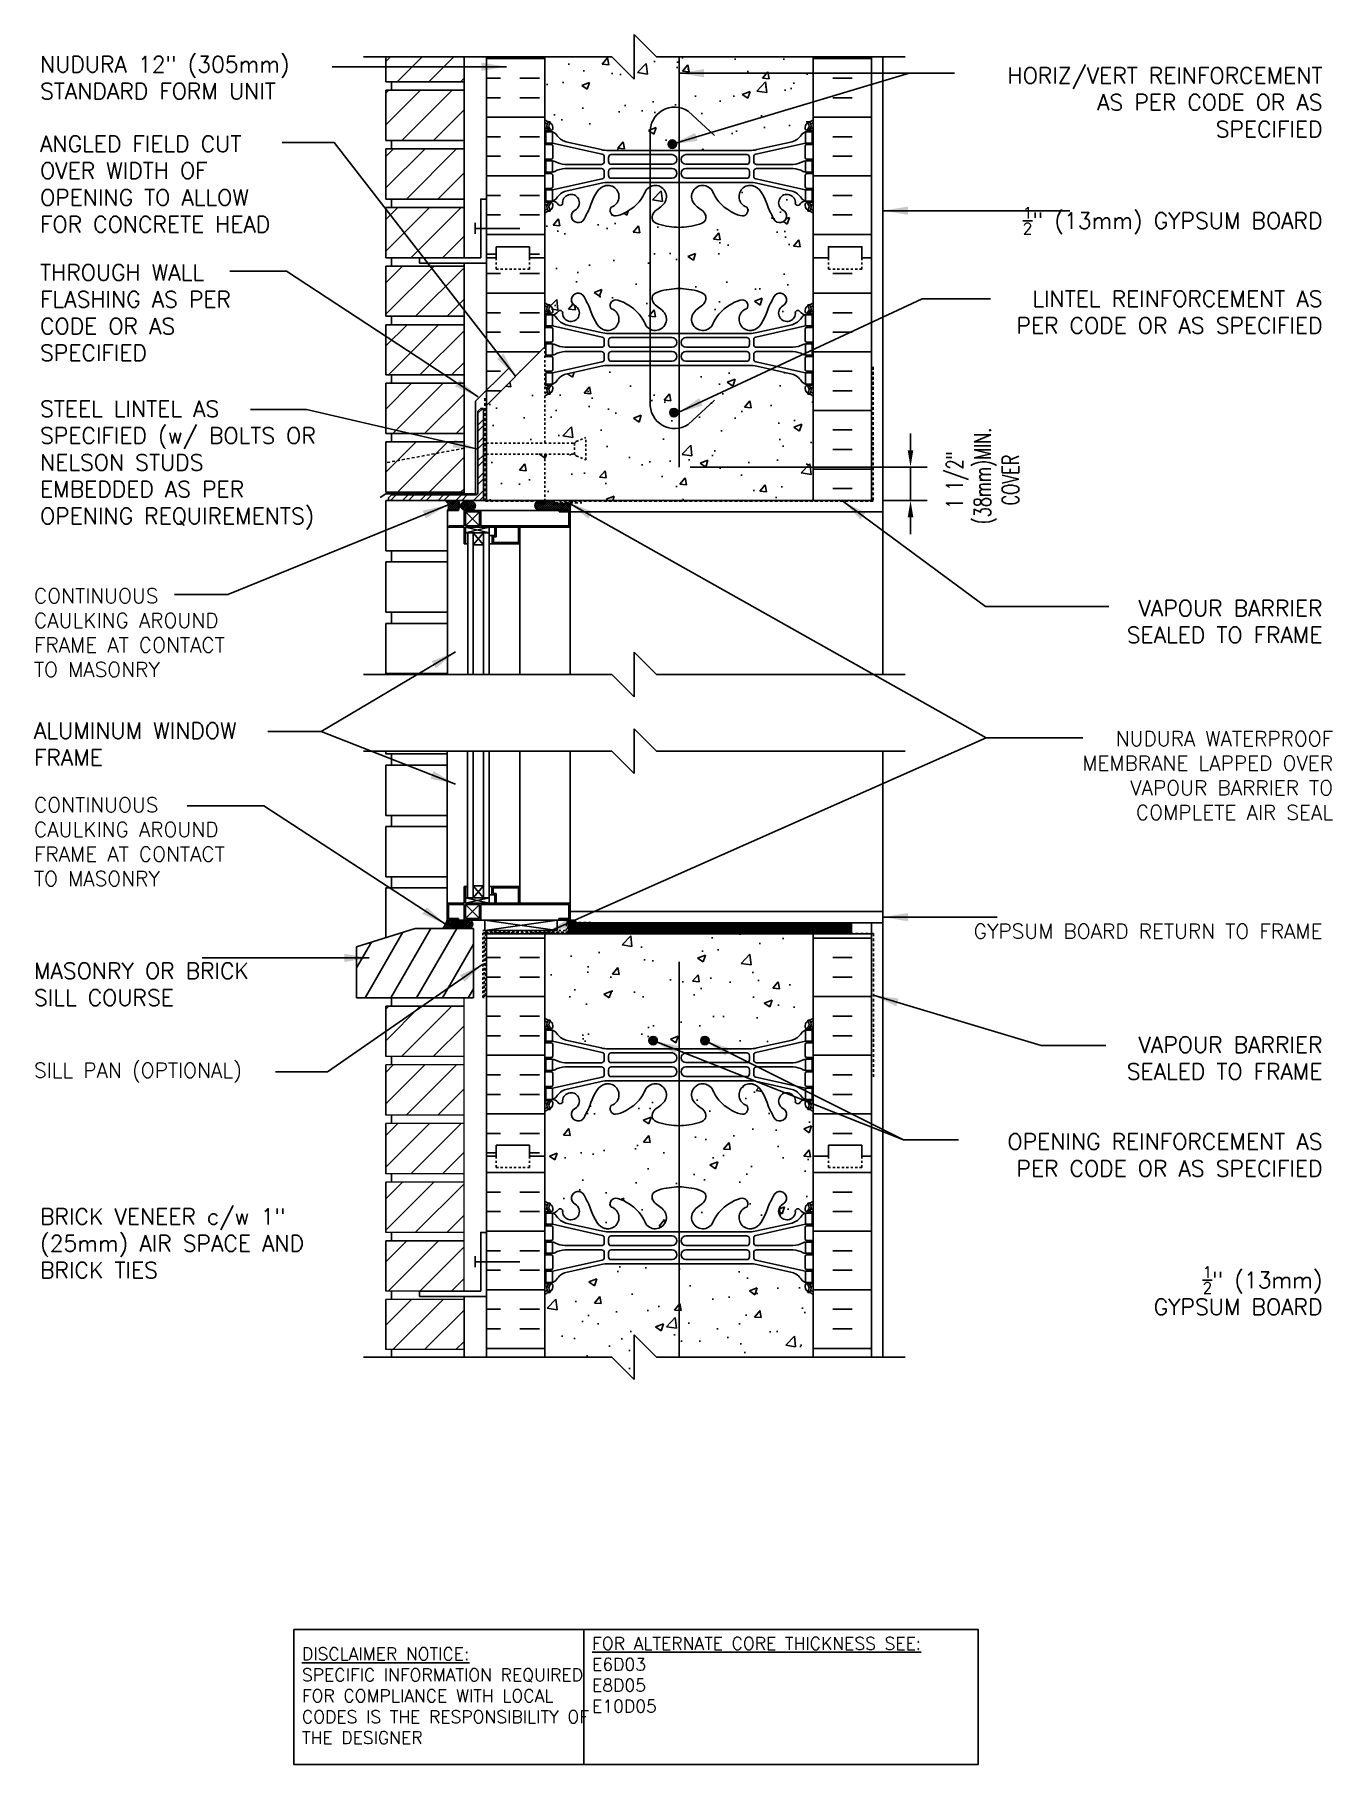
# Model space of a CAD drawing. Header units: inches. Extents: x 2869.3 to 2927.4, y 432.9 to 510.3.
import ezdxf

# ---------------------------------------------------------------- set-up
doc = ezdxf.new("R2010")
doc.units = ezdxf.units.IN
doc.header["$LTSCALE"] = 0.5
doc.header["$MEASUREMENT"] = 0
doc.linetypes.add('DASHED2', pattern=[0.375, 0.25, -0.125])
doc.linetypes.add('HIDDEN2', pattern=[0.1875, 0.125, -0.0625])
doc.layers.get('Defpoints').update_dxf_attribs({"linetype": 'CONTINUOUS'})
for name, color, linetype in [('HATCH', 12, 'CONTINUOUS'), ('Hidden2', 12, 'HIDDEN2'), ('LINE18', 9, 'CONTINUOUS'), ('line25', 2, 'CONTINUOUS'), ('LINE50', 5, 'CONTINUOUS'), ('LINE65', 3, 'CONTINUOUS'), ('LINE9', 9, 'CONTINUOUS'), ('TEXT', 4, 'CONTINUOUS'), ('Web_Edge', 9, 'CONTINUOUS')]:
    doc.layers.add(name, color=color, linetype=linetype)
doc.styles.add('DIM', font='romans.shx', dxfattribs={"width": 0.7})
doc.styles.get("Standard").update_dxf_attribs({"font": 'romans.shx'})
doc.dimstyles.new('ext_12', dxfattribs={"dimscale": 12, "dimtxt": 0.09375, "dimasz": 0.09375, "dimexe": 0.09375, "dimexo": 0.0625, "dimgap": 0.0625, "dimtad": 1, "dimdec": 1, "dimzin": 3, "dimdsep": 46, "dimlunit": 4, "dimtxsty": 'DIM', "dimcen": 0.09, "dimdle": 0.09375, "dimclrt": 4, "dimadec": 0, "dimazin": 0, "dimtfac": 1, "dimtdec": 1, "dimtmove": 2, "dimatfit": 3, "dimfxl": 1, "dimfrac": 2, "dimtolj": 1, "dimtzin": 0, "dimarcsym": 0})
doc.dimstyles.new('ext_8', dxfattribs={"dimscale": 8, "dimtxt": 0.09375, "dimasz": 0.09375, "dimexe": 0.09375, "dimexo": 0.0625, "dimgap": 0.0625, "dimtad": 1, "dimdec": 3, "dimzin": 3, "dimdsep": 46, "dimlunit": 4, "dimtxsty": 'DIM', "dimcen": 0.09, "dimdle": 0.09375, "dimclrt": 4, "dimadec": 0, "dimazin": 0, "dimtfac": 1, "dimtdec": 3, "dimtmove": 2, "dimatfit": 3, "dimfxl": 0.09375, "dimfrac": 2, "dimtolj": 1, "dimtzin": 0, "dimarcsym": 0})
pattern_1 = [(50, (0, 0), (3.586301, -0.3137607), [0.375, -4.125]), (355, (0, 0), (-0.6937567, 3.7609607), [0.3, -3.3]), (100.45144, (0.299, -0.026), (2.8925442, 3.4472), [0.318701, -3.5057106]), (46.1842, (0, 1), (5.3362067, -0.8275964), [0.5625, -6.1875]), (96.63564, (0.4447, 0.931), (4.67331, 4.870593), [0.478052, -5.258569]), (351.18416, (0, 1), (4.67331, 4.870593), [0.45, -4.95]), (21, (0.5, 0.75), (2.9845353, -2.0130945), [0.375, -4.125]), (326, (0.5, 0.75), (1.2165767, 3.62575), [0.3, -3.3]), (71.45144, (0.7487, 0.5822), (4.201112, 1.6126558), [0.318701, -3.5057106]), (37.5, (0, 0), (0.0607993, 1.66446927), [0, -3.26, 0, -3.35, 0, -3.3125]), (7.5, (0, 0), (1.3153477, 1.9720586), [0, -1.91, 0, -3.185, 0, -1.2625]), (327.5, (-1.115, 0), (2.6691122, -0.11277436), [0, -1.25, 0, -3.9, 0, -5.175]), (317.5, (-1.615, 0), (2.9159308, 0.500525), [0, -1.625, 0, -2.59, 0, -3.675])]

msp = doc.modelspace()

# ---------------------------------------------------------------- texts
at = {"layer": 'TEXT', "color": 4, "insert": (2906.6814, 510.2327), "char_height": 1.125, "attachment_point": 1, "style": 'DIM'}
msp.add_mtext('\\A1;', dxfattribs=at)
at = {"layer": 'TEXT'}
for s, insert, char_height, width, attachment_point in [('NUDURA 12" (305mm) STANDARD FORM UNIT ', (2869.5172, 508.3954), 0.72, 16.559252, 4), ('\\A1;HORIZ/VERT REINFORCEMENT AS PER CODE OR AS SPECIFIED', (2926.9302, 507.2967), 0.72, 16.559252, 6), ('ANGLED FIELD CUT OVER WIDTH OF OPENING TO ALLOW FOR CONCRETE HEAD', (2869.5172, 503.6333), 0.72, 12.43891, 4), ('\\A1;{\\H0.7x;\\S1/2;}" (13mm) GYPSUM BOARD', (2926.9302, 501.996), 0.72, 14.860207, 6), ('THROUGH WALL FLASHING AS PER CODE OR AS SPECIFIED', (2869.5172, 497.8748), 0.72, 10.53123, 4), ('\\A1;LINTEL REINFORCEMENT AS PER CODE OR AS SPECIFIED', (2926.9302, 497.9014), 0.72, 16.559252, 6), ('STEEL LINTEL AS SPECIFIED (w/ BOLTS OR NELSON STUDS EMBEDDED AS PER OPENING REQUIREMENTS)', (2869.5172, 491.0526), 0.72, 13.666367, 4), ('{\\H0.9167x;CONTINUOUS CAULKING AROUND FRAME AT CONTACT TO MASONRY}', (2869.2429, 483.5483), 0.72, 10.53123, 4), ('VAPOUR BARRIER SEALED TO FRAME', (2926.9302, 484.0468), 0.72, 10.53123, 6), ('ALUMINUM WINDOW\\PFRAME', (2869.2429, 478.5618), 0.72, 10.53123, 4), ('{\\H0.9167x;NUDURA WATERPROOF MEMBRANE LAPPED OVER VAPOUR BARRIER TO COMPLETE AIR SEAL }', (2927.401, 477.1528), 0.72, 15.163479, 6), ('{\\H0.9167x;CONTINUOUS CAULKING AROUND FRAME AT CONTACT TO MASONRY}', (2869.2429, 474.1862), 0.72, 10.53123, 4), ('{\\H0.9167x;GYPSUM BOARD RETURN TO FRAME}', (2926.9302, 470.178), 0.72, 15.163479, 6), ('MASONRY OR BRICK SILL COURSE', (2869.2429, 467.8045), 0.72, 10.53123, 4), ('VAPOUR BARRIER SEALED TO FRAME', (2926.9302, 464.4995), 0.72, 10.53123, 6), ('{\\H0.9167x;SILL PAN (OPTIONAL)}', (2869.2429, 463.8426), 0.72, 10.53123, 4), ('OPENING REINFORCEMENT AS PER CODE OR AS SPECIFIED', (2926.9302, 460.1608), 0.72, 16.391834, 6), ('BRICK VENEER c/w 1" (25mm) AIR SPACE AND BRICK TIES', (2869.5172, 456.2051), 0.72, 14.074591, 4), ('\\A1;{\\H0.7x;\\S1/2;}" (13mm) GYPSUM BOARD', (2926.9302, 454.0837), 0.72, 9.780741, 6), ('{\\LFOR ALTERNATE CORE THICKNESS SEE:\\P}E6D03\\PE8D05\\PE10D05', (2894.2316, 436.8874), 0.5625, 23.332952, 4), ('{\\LDISCLAIMER NOTICE:}\\PSPECIFIC INFORMATION REQUIRED FOR COMPLIANCE WITH LOCAL CODES IS THE RESPONSIBILITY OF THE DESIGNER', (2881.2396, 435.9474), 0.5625, 14.00235, 4)]:
    msp.add_mtext(s, dxfattribs=dict(at, insert=insert, char_height=char_height, width=width, attachment_point=attachment_point))

# ---------------------------------------------------------------- blocks, each defined once
blk = doc.blocks.new('*D2')
at = {"layer": 'Defpoints', "color": 0, "transparency": 16777216}
for p in [(2898.121, 490.964), (2908.485, 490.964), (2906.746, 489.464)]:
    blk.add_point(p, dxfattribs=at)
at = {"layer": 'TEXT', "color": 0, "lineweight": -2, "transparency": 16777216}
for p, q in [((2908.485, 491.714), (2908.485, 492.464)), ((2898.621, 490.964), (2909.235, 490.964)), ((2908.485, 489.464), (2908.485, 490.964)), ((2907.246, 489.464), (2909.235, 489.464)), ((2908.485, 488.714), (2908.485, 487.964))]:
    blk.add_line(p, q, dxfattribs=at)
at = {"layer": 'TEXT', "color": 0, "transparency": 16777216}
for points in [[(2908.36, 491.714), (2908.61, 491.714), (2908.485, 490.964)], [(2908.36, 488.714), (2908.61, 488.714), (2908.485, 489.464)]]:
    blk.add_solid(points, dxfattribs=at)
at = {"layer": 'TEXT', "color": 4, "transparency": 16777216, "insert": (2911.709, 490.383), "char_height": 0.75, "attachment_point": 5, "rotation": 90, "style": 'DIM'}
blk.add_mtext('\\A1;1 1/2" \\P (38mm)MIN. \\PCOVER', dxfattribs=at)

# ---------------------------------------------------------------- dimensions: what is measured, and where the dimension line sits
at = {"layer": 'TEXT'}
dim = msp.add_linear_dim(base=(2908.4846, 490.9636), p1=(2906.7456, 489.4636), p2=(2898.1206, 490.9636), angle=90, text='<> \\P (38mm)MIN. \\PCOVER', dimstyle='ext_8', dxfattribs=at)
dim.commit()
dim.dimension.update_dxf_attribs({"geometry": '*D2', "text_midpoint": (2911.7086, 490.3827), "dimtype": 160})

# ---------------------------------------------------------------- hatches: boundary and pattern name
at = {"layer": 'HATCH'}
h = msp.add_hatch(dxfattribs=at)
h.set_pattern_fill('AR-CONC', color=256, scale=0.5)
h.set_pattern_definition(pattern_1)
h.paths.add_polyline_path([(2904.1206, 509.3274), (2897.1206, 509.3274), (2896.1206, 510.3274), (2896.1206, 508.3274), (2895.1206, 509.3274), (2892.1206, 509.3274), (2892.1206, 506.5198, 0.0884162), (2892.2666, 506.4225), (2892.3566, 506.4225), (2892.3566, 506.3807, -0.2490694), (2892.4666, 506.1736), (2892.4666, 506.1061, -0.4142136), (2892.4041, 506.0436), (2892.3566, 506.0436), (2892.3566, 505.9736), (2892.4616, 505.9736, -0.1555286), (2892.6373, 505.8396, 0.1809141), (2893.0551, 505.5282), (2894.6359, 505.1753, 0.0549743), (2894.9627, 505.1392), (2898.1206, 505.1392), (2901.2786, 505.1392, 0.0549743), (2901.6054, 505.1753), (2903.1862, 505.5282, 0.1809141), (2903.604, 505.8396, -0.1555286), (2903.7796, 505.9736), (2903.8846, 505.9736), (2903.8846, 506.0436), (2903.8371, 506.0436, -0.4142136), (2903.7746, 506.1061), (2903.7746, 506.1736, -0.2490694), (2903.8846, 506.3807), (2903.8846, 506.4225), (2903.9746, 506.4225, 0.0884162), (2904.1206, 506.5198)])
edge = h.paths.add_edge_path()
edge.add_line((2904.1206, 500.3274), (2904.1206, 502.3274))
edge.add_arc((2903.7746, 501.9665), 0.5, 46.210889, 66.421822)
edge.add_line((2903.9746, 502.4248), (2903.8846, 502.4248))
edge.add_line((2903.8846, 502.4248), (2903.8846, 502.4665))
edge.add_arc((2904.0246, 502.6736), 0.25, 180, 235.944202, ccw=False)
edge.add_line((2903.7746, 502.6736), (2903.7746, 502.7411))
edge.add_arc((2903.8371, 502.7411), 0.0625, 90, 180, ccw=False)
edge.add_line((2903.8371, 502.8036), (2903.8846, 502.8036))
edge.add_line((2903.8846, 502.8036), (2903.8846, 502.8736))
edge.add_line((2903.8846, 502.8736), (2903.7796, 502.8736))
edge.add_arc((2903.8172, 502.5241), 0.3516, 96.129075, 141.533141)
edge.add_arc((2903.44, 502.7924), 0.1134, 167.815572, 334.056944, ccw=False)
edge.add_arc((2902.9546, 502.7972), 0.375, 2.923707, 239.867529)
edge.add_arc((2902.6346, 502.2035), 0.2998, -152.403031, 63.942515, ccw=False)
edge.add_spline(control_points=[(2902.3689, 502.0646), (2902.3024, 502.1934), (2902.2359, 502.3222), (2902.1726, 502.4611)], knot_values=[0, 0, 0, 0, 0.4477442, 0.4477442, 0.4477442, 0.4477442], degree=3, periodic=0)
edge.add_spline(control_points=[(2902.1726, 502.4611), (2902.154, 502.5019), (2902.0756, 502.6801), (2902.0036, 502.8791), (2901.9397, 503.0211)], knot_values=[0.4477442, 0.4477442, 0.4477442, 0.4477442, 0.5792109, 1.0097278, 1.0097278, 1.0097278, 1.0097278], degree=3, periodic=0)
edge.add_spline(control_points=[(2901.9397, 503.0211), (2901.9239, 503.0563), (2901.9075, 503.0908), (2901.8904, 503.1244)], knot_values=[1.0097278, 1.0097278, 1.0097278, 1.0097278, 1.1163337, 1.1163337, 1.1163337, 1.1163337], degree=3, periodic=0)
edge.add_spline(control_points=[(2901.8904, 503.1244), (2901.8768, 503.1512), (2901.8626, 503.1775), (2901.8479, 503.2029)], knot_values=[1.1163337, 1.1163337, 1.1163337, 1.1163337, 1.2017184, 1.2017184, 1.2017184, 1.2017184], degree=3, periodic=0)
edge.add_spline(control_points=[(2901.8479, 503.2029), (2901.8339, 503.227), (2901.8195, 503.2504), (2901.8045, 503.2729)], knot_values=[1.2017184, 1.2017184, 1.2017184, 1.2017184, 1.2825541, 1.2825541, 1.2825541, 1.2825541], degree=3, periodic=0)
edge.add_spline(control_points=[(2901.8045, 503.2729), (2901.7939, 503.2888), (2901.783, 503.3042), (2901.7718, 503.3191)], knot_values=[1.2825541, 1.2825541, 1.2825541, 1.2825541, 1.3395583, 1.3395583, 1.3395583, 1.3395583], degree=3, periodic=0)
edge.add_spline(control_points=[(2901.7718, 503.3191), (2901.7611, 503.3334), (2901.7501, 503.3472), (2901.7388, 503.3605)], knot_values=[1.3395583, 1.3395583, 1.3395583, 1.3395583, 1.3938542, 1.3938542, 1.3938542, 1.3938542], degree=3, periodic=0)
edge.add_spline(control_points=[(2901.7388, 503.3605), (2901.7269, 503.3746), (2901.7145, 503.3882), (2901.7018, 503.4012)], knot_values=[1.3938542, 1.3938542, 1.3938542, 1.3938542, 1.4514687, 1.4514687, 1.4514687, 1.4514687], degree=3, periodic=0)
edge.add_spline(control_points=[(2901.7018, 503.4012), (2901.6899, 503.4133), (2901.6777, 503.4249), (2901.6651, 503.436)], knot_values=[1.4514687, 1.4514687, 1.4514687, 1.4514687, 1.5053417, 1.5053417, 1.5053417, 1.5053417], degree=3, periodic=0)
edge.add_spline(control_points=[(2901.6651, 503.436), (2901.6515, 503.4479), (2901.6375, 503.4591), (2901.6231, 503.4697)], knot_values=[1.5053417, 1.5053417, 1.5053417, 1.5053417, 1.5633834, 1.5633834, 1.5633834, 1.5633834], degree=3, periodic=0)
edge.add_spline(control_points=[(2901.6231, 503.4697), (2901.6097, 503.4794), (2901.596, 503.4885), (2901.5819, 503.4969)], knot_values=[1.5633834, 1.5633834, 1.5633834, 1.5633834, 1.6169443, 1.6169443, 1.6169443, 1.6169443], degree=3, periodic=0)
edge.add_spline(control_points=[(2901.5819, 503.4969), (2901.5704, 503.5038), (2901.5587, 503.5102), (2901.5467, 503.5162)], knot_values=[1.6169443, 1.6169443, 1.6169443, 1.6169443, 1.6604642, 1.6604642, 1.6604642, 1.6604642], degree=3, periodic=0)
edge.add_spline(control_points=[(2901.5467, 503.5162), (2901.5359, 503.5216), (2901.5249, 503.5266), (2901.5136, 503.5312)], knot_values=[1.6604642, 1.6604642, 1.6604642, 1.6604642, 1.6995096, 1.6995096, 1.6995096, 1.6995096], degree=3, periodic=0)
edge.add_spline(control_points=[(2901.5136, 503.5312), (2901.5123, 503.5317), (2901.5111, 503.5322), (2901.5098, 503.5327)], knot_values=[1.6995096, 1.6995096, 1.6995096, 1.6995096, 1.7038956, 1.7038956, 1.7038956, 1.7038956], degree=3, periodic=0)
edge.add_spline(control_points=[(2901.5098, 503.5327), (2901.5, 503.5366), (2901.49, 503.5403), (2901.4799, 503.5437)], knot_values=[1.7038956, 1.7038956, 1.7038956, 1.7038956, 1.7377045, 1.7377045, 1.7377045, 1.7377045], degree=3, periodic=0)
edge.add_spline(control_points=[(2901.4799, 503.5437), (2901.4671, 503.5479), (2901.4541, 503.5517), (2901.4408, 503.5552)], knot_values=[1.7377045, 1.7377045, 1.7377045, 1.7377045, 1.7803899, 1.7803899, 1.7803899, 1.7803899], degree=3, periodic=0)
edge.add_spline(control_points=[(2901.4408, 503.5552), (2901.4271, 503.5588), (2901.4131, 503.562), (2901.3989, 503.5649)], knot_values=[1.7803899, 1.7803899, 1.7803899, 1.7803899, 1.8245116, 1.8245116, 1.8245116, 1.8245116], degree=3, periodic=0)
edge.add_spline(control_points=[(2901.3989, 503.5649), (2901.3826, 503.5682), (2901.366, 503.571), (2901.3492, 503.5735)], knot_values=[1.8245116, 1.8245116, 1.8245116, 1.8245116, 1.8753209, 1.8753209, 1.8753209, 1.8753209], degree=3, periodic=0)
edge.add_arc((2901.3081, 503.0752), 0.5, 85.292583, 251.793665)
edge.add_arc((2900.9618, 502.4504), 0.242, -90, 38.232708, ccw=False)
edge.add_spline(control_points=[(2900.9618, 502.2084), (2900.9537, 502.2083), (2900.9453, 502.2085), (2900.9366, 502.2091)], knot_values=[0.0381251, 0.0381251, 0.0381251, 0.0381251, 0.057027, 0.057027, 0.057027, 0.057027], degree=3, periodic=0)
edge.add_spline(control_points=[(2900.9101, 502.2119), (2900.9192, 502.2107), (2900.928, 502.2097), (2900.9366, 502.2091)], knot_values=[0.057027, 0.057027, 0.057027, 0.057027, 0.0756025, 0.0756025, 0.0756025, 0.0756025], degree=3, periodic=0)
edge.add_spline(control_points=[(2900.8811, 502.2168), (2900.891, 502.2149), (2900.9007, 502.2132), (2900.9101, 502.2119)], knot_values=[0.0756025, 0.0756025, 0.0756025, 0.0756025, 0.0948265, 0.0948265, 0.0948265, 0.0948265], degree=3, periodic=0)
edge.add_spline(control_points=[(2900.8811, 502.2168), (2900.8519, 502.2226), (2900.8206, 502.2312), (2900.788, 502.2419)], knot_values=[0.0948265, 0.0948265, 0.0948265, 0.0948265, 0.1515284, 0.1515284, 0.1515284, 0.1515284], degree=3, periodic=0)
edge.add_spline(control_points=[(2900.788, 502.2419), (2900.7656, 502.2492), (2900.7426, 502.2576), (2900.7193, 502.2668)], knot_values=[0.1515284, 0.1515284, 0.1515284, 0.1515284, 0.1906242, 0.1906242, 0.1906242, 0.1906242], degree=3, periodic=0)
edge.add_spline(control_points=[(2900.7193, 502.2668), (2900.675, 502.2843), (2900.6296, 502.3046), (2900.585, 502.3264)], knot_values=[0.1906242, 0.1906242, 0.1906242, 0.1906242, 0.2649264, 0.2649264, 0.2649264, 0.2649264], degree=3, periodic=0)
edge.add_spline(control_points=[(2900.585, 502.3264), (2900.5515, 502.3428), (2900.5082, 502.3653), (2900.4671, 502.3881), (2900.4574, 502.3936)], knot_values=[0.2649264, 0.2649264, 0.2649264, 0.2649264, 0.3206625, 0.3379452, 0.3379452, 0.3379452, 0.3379452], degree=3, periodic=0)
edge.add_spline(control_points=[(2900.4574, 502.3936), (2900.4139, 502.4181), (2900.3728, 502.4431), (2900.3339, 502.4683)], knot_values=[0.3379452, 0.3379452, 0.3379452, 0.3379452, 0.4161393, 0.4161393, 0.4161393, 0.4161393], degree=3, periodic=0)
edge.add_spline(control_points=[(2900.3339, 502.4683), (2900.2979, 502.4917), (2900.2637, 502.5154), (2900.2314, 502.5393)], knot_values=[0.4161393, 0.4161393, 0.4161393, 0.4161393, 0.48854, 0.48854, 0.48854, 0.48854], degree=3, periodic=0)
edge.add_spline(control_points=[(2900.2314, 502.5393), (2900.1962, 502.5653), (2900.1631, 502.5915), (2900.1319, 502.618)], knot_values=[0.48854, 0.48854, 0.48854, 0.48854, 0.5673298, 0.5673298, 0.5673298, 0.5673298], degree=3, periodic=0)
edge.add_spline(control_points=[(2900.1319, 502.618), (2900.1033, 502.6421), (2900.0764, 502.6664), (2900.0509, 502.6908)], knot_values=[0.5673298, 0.5673298, 0.5673298, 0.5673298, 0.6393283, 0.6393283, 0.6393283, 0.6393283], degree=3, periodic=0)
edge.add_spline(control_points=[(2900.0509, 502.6908), (2900.0229, 502.7176), (2899.9966, 502.7446), (2899.972, 502.7716)], knot_values=[0.6393283, 0.6393283, 0.6393283, 0.6393283, 0.7185232, 0.7185232, 0.7185232, 0.7185232], degree=3, periodic=0)
edge.add_spline(control_points=[(2899.972, 502.7716), (2899.9497, 502.7958), (2899.9288, 502.8202), (2899.9089, 502.8445)], knot_values=[0.7185232, 0.7185232, 0.7185232, 0.7185232, 0.7898563, 0.7898563, 0.7898563, 0.7898563], degree=3, periodic=0)
edge.add_spline(control_points=[(2899.9089, 502.8445), (2899.8867, 502.8717), (2899.866, 502.8989), (2899.8465, 502.9259)], knot_values=[0.7898563, 0.7898563, 0.7898563, 0.7898563, 0.8697027, 0.8697027, 0.8697027, 0.8697027], degree=3, periodic=0)
edge.add_spline(control_points=[(2899.8465, 502.9259), (2899.8261, 502.9542), (2899.807, 502.9823), (2899.7891, 503.0103)], knot_values=[0.8697027, 0.8697027, 0.8697027, 0.8697027, 0.9531199, 0.9531199, 0.9531199, 0.9531199], degree=3, periodic=0)
edge.add_spline(control_points=[(2899.7891, 503.0103), (2899.7583, 503.0583), (2899.7309, 503.1056), (2899.7058, 503.1519)], knot_values=[0.9531199, 0.9531199, 0.9531199, 0.9531199, 1.0964004, 1.0964004, 1.0964004, 1.0964004], degree=3, periodic=0)
edge.add_spline(control_points=[(2899.7058, 503.1519), (2899.681, 503.1975), (2899.6584, 503.242), (2899.637, 503.2851)], knot_values=[1.0964004, 1.0964004, 1.0964004, 1.0964004, 1.2373978, 1.2373978, 1.2373978, 1.2373978], degree=3, periodic=0)
edge.add_spline(control_points=[(2899.6276, 503.304), (2899.6307, 503.2977), (2899.6338, 503.2914), (2899.637, 503.2851)], knot_values=[1.2373978, 1.2373978, 1.2373978, 1.2373978, 1.2581186, 1.2581186, 1.2581186, 1.2581186], degree=3, periodic=0)
edge.add_arc((2899.1831, 503.0752), 0.5, 28.0183, 224.187507)
edge.add_spline(control_points=[(2898.8246, 502.7267), (2898.9322, 502.5637), (2899.2922, 502.4731), (2899.3689, 501.9775), (2898.8207, 501.7416), (2898.4169, 501.7132), (2898.1206, 501.6923)], knot_values=[0.2294066, 0.2294066, 0.2294066, 0.2294066, 0.8444317, 1.1288491, 1.4643308, 2.3890043, 2.3890043, 2.3890043, 2.3890043], degree=3, periodic=0)
edge.add_spline(control_points=[(2898.1206, 501.6923), (2897.8244, 501.7132), (2897.4206, 501.7416), (2896.8724, 501.9775), (2896.9491, 502.4731), (2897.309, 502.5637), (2897.4167, 502.7267)], knot_values=[0.2294066, 0.2294066, 0.2294066, 0.2294066, 1.1540802, 1.4895618, 1.7739792, 2.3890043, 2.3890043, 2.3890043, 2.3890043], degree=3, periodic=0)
edge.add_arc((2897.0581, 503.0752), 0.5, 315.812493, 511.9817)
edge.add_spline(control_points=[(2896.6137, 503.304), (2896.6106, 503.2977), (2896.6075, 503.2914), (2896.6043, 503.2851)], knot_values=[1.2373978, 1.2373978, 1.2373978, 1.2373978, 1.2581186, 1.2581186, 1.2581186, 1.2581186], degree=3, periodic=0)
edge.add_spline(control_points=[(2896.6043, 503.2851), (2896.5829, 503.242), (2896.5603, 503.1975), (2896.5355, 503.1519)], knot_values=[1.0963987, 1.0963987, 1.0963987, 1.0963987, 1.2373978, 1.2373978, 1.2373978, 1.2373978], degree=3, periodic=0)
edge.add_spline(control_points=[(2896.5355, 503.1519), (2896.5104, 503.1056), (2896.483, 503.0582), (2896.4522, 503.0103)], knot_values=[0.9531153, 0.9531153, 0.9531153, 0.9531153, 1.0963987, 1.0963987, 1.0963987, 1.0963987], degree=3, periodic=0)
edge.add_spline(control_points=[(2896.4522, 503.0103), (2896.4343, 502.9823), (2896.4152, 502.9542), (2896.3948, 502.9259)], knot_values=[0.869701, 0.869701, 0.869701, 0.869701, 0.9531153, 0.9531153, 0.9531153, 0.9531153], degree=3, periodic=0)
edge.add_spline(control_points=[(2896.3948, 502.9259), (2896.3753, 502.8988), (2896.3546, 502.8717), (2896.3324, 502.8445)], knot_values=[0.7898563, 0.7898563, 0.7898563, 0.7898563, 0.869701, 0.869701, 0.869701, 0.869701], degree=3, periodic=0)
edge.add_spline(control_points=[(2896.3324, 502.8445), (2896.3125, 502.8202), (2896.2916, 502.7958), (2896.2693, 502.7715)], knot_values=[0.7185175, 0.7185175, 0.7185175, 0.7185175, 0.7898563, 0.7898563, 0.7898563, 0.7898563], degree=3, periodic=0)
edge.add_spline(control_points=[(2896.2693, 502.7715), (2896.2446, 502.7446), (2896.2184, 502.7176), (2896.1904, 502.6908)], knot_values=[0.6393283, 0.6393283, 0.6393283, 0.6393283, 0.7185175, 0.7185175, 0.7185175, 0.7185175], degree=3, periodic=0)
edge.add_spline(control_points=[(2896.1904, 502.6908), (2896.1649, 502.6664), (2896.138, 502.6421), (2896.1094, 502.618)], knot_values=[0.5673242, 0.5673242, 0.5673242, 0.5673242, 0.6393283, 0.6393283, 0.6393283, 0.6393283], degree=3, periodic=0)
edge.add_spline(control_points=[(2896.1094, 502.618), (2896.0782, 502.5915), (2896.0451, 502.5653), (2896.0099, 502.5393)], knot_values=[0.48854, 0.48854, 0.48854, 0.48854, 0.5673242, 0.5673242, 0.5673242, 0.5673242], degree=3, periodic=0)
edge.add_spline(control_points=[(2896.0099, 502.5393), (2895.9775, 502.5154), (2895.9434, 502.4917), (2895.9074, 502.4683)], knot_values=[0.4161037, 0.4161037, 0.4161037, 0.4161037, 0.48854, 0.48854, 0.48854, 0.48854], degree=3, periodic=0)
edge.add_spline(control_points=[(2895.9074, 502.4683), (2895.8599, 502.4375), (2895.7794, 502.3894), (2895.6898, 502.3428), (2895.6563, 502.3264)], knot_values=[0.2649254, 0.2649254, 0.2649254, 0.2649254, 0.3603666, 0.4161037, 0.4161037, 0.4161037, 0.4161037], degree=3, periodic=0)
edge.add_spline(control_points=[(2895.6563, 502.3264), (2895.6117, 502.3046), (2895.5663, 502.2843), (2895.522, 502.2668)], knot_values=[0.1906241, 0.1906241, 0.1906241, 0.1906241, 0.2649254, 0.2649254, 0.2649254, 0.2649254], degree=3, periodic=0)
edge.add_spline(control_points=[(2895.522, 502.2668), (2895.4987, 502.2576), (2895.4757, 502.2492), (2895.4532, 502.2419)], knot_values=[0.1515223, 0.1515223, 0.1515223, 0.1515223, 0.1906241, 0.1906241, 0.1906241, 0.1906241], degree=3, periodic=0)
edge.add_spline(control_points=[(2895.4532, 502.2419), (2895.4319, 502.2349), (2895.4111, 502.2288), (2895.3911, 502.2238)], knot_values=[0.1143746, 0.1143746, 0.1143746, 0.1143746, 0.1515223, 0.1515223, 0.1515223, 0.1515223], degree=3, periodic=0)
edge.add_spline(control_points=[(2895.3911, 502.2238), (2895.3806, 502.2211), (2895.3703, 502.2188), (2895.3602, 502.2168)], knot_values=[0.0948296, 0.0948296, 0.0948296, 0.0948296, 0.1143746, 0.1143746, 0.1143746, 0.1143746], degree=3, periodic=0)
edge.add_spline(control_points=[(2895.3602, 502.2168), (2895.3407, 502.213), (2895.3221, 502.2103), (2895.3047, 502.2091)], knot_values=[0.0570233, 0.0570233, 0.0570233, 0.0570233, 0.0948296, 0.0948296, 0.0948296, 0.0948296], degree=3, periodic=0)
edge.add_spline(control_points=[(2895.3047, 502.2091), (2895.296, 502.2085), (2895.2876, 502.2083), (2895.2795, 502.2084)], knot_values=[0.0381251, 0.0381251, 0.0381251, 0.0381251, 0.0570233, 0.0570233, 0.0570233, 0.0570233], degree=3, periodic=0)
edge.add_arc((2895.2795, 502.4504), 0.242, 141.767292, 272.827656, ccw=False)
edge.add_arc((2894.9331, 503.0752), 0.5, 288.206335, 454.707417)
edge.add_spline(control_points=[(2894.8921, 503.5735), (2894.8753, 503.571), (2894.8587, 503.5682), (2894.8424, 503.5649)], knot_values=[1.8245116, 1.8245116, 1.8245116, 1.8245116, 1.8753209, 1.8753209, 1.8753209, 1.8753209], degree=3, periodic=0)
edge.add_spline(control_points=[(2894.8424, 503.5649), (2894.8282, 503.562), (2894.8142, 503.5588), (2894.8005, 503.5552)], knot_values=[1.7803899, 1.7803899, 1.7803899, 1.7803899, 1.8245116, 1.8245116, 1.8245116, 1.8245116], degree=3, periodic=0)
edge.add_spline(control_points=[(2894.8005, 503.5552), (2894.7872, 503.5517), (2894.7742, 503.5479), (2894.7614, 503.5437)], knot_values=[1.7377045, 1.7377045, 1.7377045, 1.7377045, 1.7803899, 1.7803899, 1.7803899, 1.7803899], degree=3, periodic=0)
edge.add_spline(control_points=[(2894.7614, 503.5437), (2894.7512, 503.5403), (2894.7413, 503.5366), (2894.7315, 503.5327)], knot_values=[1.7038956, 1.7038956, 1.7038956, 1.7038956, 1.7377045, 1.7377045, 1.7377045, 1.7377045], degree=3, periodic=0)
edge.add_spline(control_points=[(2894.7315, 503.5327), (2894.7189, 503.5277), (2894.7066, 503.5222), (2894.6946, 503.5162)], knot_values=[1.6604633, 1.6604633, 1.6604633, 1.6604633, 1.7038956, 1.7038956, 1.7038956, 1.7038956], degree=3, periodic=0)
edge.add_spline(control_points=[(2894.6946, 503.5162), (2894.6826, 503.5102), (2894.6709, 503.5038), (2894.6594, 503.4969)], knot_values=[1.6169442, 1.6169442, 1.6169442, 1.6169442, 1.6604633, 1.6604633, 1.6604633, 1.6604633], degree=3, periodic=0)
edge.add_spline(control_points=[(2894.6594, 503.4969), (2894.6453, 503.4885), (2894.6315, 503.4794), (2894.6182, 503.4697)], knot_values=[1.5633836, 1.5633836, 1.5633836, 1.5633836, 1.6169442, 1.6169442, 1.6169442, 1.6169442], degree=3, periodic=0)
edge.add_spline(control_points=[(2894.6182, 503.4697), (2894.6038, 503.4591), (2894.5898, 503.4479), (2894.5762, 503.436)], knot_values=[1.5053417, 1.5053417, 1.5053417, 1.5053417, 1.5633836, 1.5633836, 1.5633836, 1.5633836], degree=3, periodic=0)
edge.add_spline(control_points=[(2894.5762, 503.436), (2894.5636, 503.4249), (2894.5514, 503.4133), (2894.5395, 503.4012)], knot_values=[1.4514691, 1.4514691, 1.4514691, 1.4514691, 1.5053417, 1.5053417, 1.5053417, 1.5053417], degree=3, periodic=0)
edge.add_spline(control_points=[(2894.5395, 503.4012), (2894.5268, 503.3882), (2894.5144, 503.3746), (2894.5025, 503.3605)], knot_values=[1.3938542, 1.3938542, 1.3938542, 1.3938542, 1.4514691, 1.4514691, 1.4514691, 1.4514691], degree=3, periodic=0)
edge.add_spline(control_points=[(2894.5025, 503.3605), (2894.4912, 503.3472), (2894.4802, 503.3334), (2894.4695, 503.3191)], knot_values=[1.3395548, 1.3395548, 1.3395548, 1.3395548, 1.3938542, 1.3938542, 1.3938542, 1.3938542], degree=3, periodic=0)
edge.add_spline(control_points=[(2894.4695, 503.3191), (2894.4583, 503.3042), (2894.4474, 503.2888), (2894.4368, 503.2729)], knot_values=[1.2825542, 1.2825542, 1.2825542, 1.2825542, 1.3395548, 1.3395548, 1.3395548, 1.3395548], degree=3, periodic=0)
edge.add_spline(control_points=[(2894.4368, 503.2729), (2894.4218, 503.2504), (2894.4074, 503.227), (2894.3934, 503.2029)], knot_values=[1.2017184, 1.2017184, 1.2017184, 1.2017184, 1.2825542, 1.2825542, 1.2825542, 1.2825542], degree=3, periodic=0)
edge.add_spline(control_points=[(2894.3934, 503.2029), (2894.3787, 503.1775), (2894.3645, 503.1512), (2894.3509, 503.1244)], knot_values=[1.1163337, 1.1163337, 1.1163337, 1.1163337, 1.2017184, 1.2017184, 1.2017184, 1.2017184], degree=3, periodic=0)
edge.add_spline(control_points=[(2894.3509, 503.1244), (2894.3338, 503.0908), (2894.3174, 503.0563), (2894.3016, 503.0211)], knot_values=[1.0097278, 1.0097278, 1.0097278, 1.0097278, 1.1163337, 1.1163337, 1.1163337, 1.1163337], degree=3, periodic=0)
edge.add_spline(control_points=[(2894.3016, 503.0211), (2894.2377, 502.8791), (2894.1657, 502.6801), (2894.0873, 502.5019), (2894.0687, 502.4611)], knot_values=[0.4477442, 0.4477442, 0.4477442, 0.4477442, 0.8782611, 1.0097278, 1.0097278, 1.0097278, 1.0097278], degree=3, periodic=0)
edge.add_spline(control_points=[(2894.0687, 502.4611), (2894.0054, 502.3222), (2893.9389, 502.1934), (2893.8724, 502.0646)], knot_values=[0, 0, 0, 0, 0.4477442, 0.4477442, 0.4477442, 0.4477442], degree=3, periodic=0)
edge.add_arc((2893.6067, 502.2035), 0.2998, 116.057485, 333.070531, ccw=False)
edge.add_arc((2893.2867, 502.7972), 0.375, 300.132471, 537.076293)
edge.add_arc((2892.8013, 502.7924), 0.1134, -154.056944, 12.184428, ccw=False)
edge.add_arc((2892.4241, 502.5241), 0.3516, 38.466859, 83.870925)
edge.add_line((2892.4616, 502.8736), (2892.3566, 502.8736))
edge.add_line((2892.3566, 502.8736), (2892.3566, 502.8036))
edge.add_line((2892.3566, 502.8036), (2892.4041, 502.8036))
edge.add_arc((2892.4041, 502.7411), 0.0625, 0, 90, ccw=False)
edge.add_line((2892.4666, 502.7411), (2892.4666, 502.6736))
edge.add_arc((2892.2166, 502.6736), 0.25, 304.055798, 360, ccw=False)
edge.add_line((2892.3566, 502.4665), (2892.3566, 502.4248))
edge.add_line((2892.3566, 502.4248), (2892.2666, 502.4248))
edge.add_arc((2892.4666, 501.9665), 0.5, 113.578178, 133.789111)
edge.add_line((2892.1206, 502.3274), (2892.1206, 500.3274))
edge.add_line((2892.1206, 500.3274), (2892.1206, 498.3274))
edge.add_arc((2892.4666, 498.6884), 0.5, 226.210889, 246.421822)
edge.add_line((2892.2666, 498.2301), (2892.3566, 498.2301))
edge.add_line((2892.3566, 498.2301), (2892.3566, 498.1884))
edge.add_arc((2892.2166, 497.9813), 0.25, 0, 55.944202, ccw=False)
edge.add_line((2892.4666, 497.9813), (2892.4666, 497.9138))
edge.add_arc((2892.4041, 497.9138), 0.0625, -90, 0, ccw=False)
edge.add_line((2892.4041, 497.8513), (2892.3566, 497.8513))
edge.add_line((2892.3566, 497.8513), (2892.3566, 497.7813))
edge.add_line((2892.3566, 497.7813), (2892.4616, 497.7813))
edge.add_arc((2892.4241, 498.1308), 0.3516, 276.129075, 321.533141)
edge.add_arc((2892.8013, 497.8625), 0.1134, -12.184428, 154.056944, ccw=False)
edge.add_arc((2893.2867, 497.8577), 0.375, 182.923707, 419.867529)
edge.add_arc((2893.6067, 498.4514), 0.2998, 27.596969, 243.942515, ccw=False)
edge.add_spline(control_points=[(2893.8724, 498.5903), (2893.9584, 498.4237), (2894.2114, 497.9336), (2894.4058, 497.2527), (2894.7315, 497.1222)], knot_values=[0, 0, 0, 0, 0.5792109, 1.7038956, 1.7038956, 1.7038956, 1.7038956], degree=3, periodic=0)
edge.add_spline(control_points=[(2894.7315, 497.1222), (2894.7811, 497.1023), (2894.8354, 497.0898), (2894.8921, 497.0814)], knot_values=[1.7038956, 1.7038956, 1.7038956, 1.7038956, 1.8753209, 1.8753209, 1.8753209, 1.8753209], degree=3, periodic=0)
edge.add_arc((2894.9331, 497.5797), 0.5, 265.292583, 431.793665)
edge.add_arc((2895.2795, 498.2045), 0.242, 90, 218.232708, ccw=False)
edge.add_spline(control_points=[(2895.2795, 498.4465), (2895.4005, 498.4485), (2896.2198, 498.097), (2896.4649, 497.6498), (2896.6043, 497.3698)], knot_values=[0.0381251, 0.0381251, 0.0381251, 0.0381251, 0.3206625, 1.2373978, 1.2373978, 1.2373978, 1.2373978], degree=3, periodic=0)
edge.add_spline(control_points=[(2896.6137, 497.3509), (2896.6106, 497.3572), (2896.6075, 497.3635), (2896.6043, 497.3698)], knot_values=[1.2373978, 1.2373978, 1.2373978, 1.2373978, 1.2581186, 1.2581186, 1.2581186, 1.2581186], degree=3, periodic=0)
edge.add_arc((2897.0581, 497.5797), 0.5, 208.0183, 404.187507)
edge.add_spline(control_points=[(2897.4167, 497.9282), (2897.309, 498.0912), (2896.9491, 498.1818), (2896.8724, 498.6774), (2897.4206, 498.9133), (2897.8244, 498.9417), (2898.1206, 498.9626)], knot_values=[0.2294066, 0.2294066, 0.2294066, 0.2294066, 0.8444317, 1.1288491, 1.4643308, 2.3890043, 2.3890043, 2.3890043, 2.3890043], degree=3, periodic=0)
edge.add_spline(control_points=[(2898.1206, 498.9626), (2898.4169, 498.9417), (2898.8207, 498.9133), (2899.3689, 498.6774), (2899.2922, 498.1818), (2898.9322, 498.0912), (2898.8246, 497.9282)], knot_values=[0.2294066, 0.2294066, 0.2294066, 0.2294066, 1.1540802, 1.4895618, 1.7739792, 2.3890043, 2.3890043, 2.3890043, 2.3890043], degree=3, periodic=0)
edge.add_arc((2899.1831, 497.5797), 0.5, 135.812493, 331.9817)
edge.add_spline(control_points=[(2899.6276, 497.3509), (2899.6307, 497.3572), (2899.6338, 497.3635), (2899.637, 497.3698)], knot_values=[1.2373978, 1.2373978, 1.2373978, 1.2373978, 1.2581186, 1.2581186, 1.2581186, 1.2581186], degree=3, periodic=0)
edge.add_spline(control_points=[(2899.637, 497.3698), (2899.7764, 497.6498), (2900.0215, 498.097), (2900.8408, 498.4485), (2900.9618, 498.4465)], knot_values=[0.0381251, 0.0381251, 0.0381251, 0.0381251, 0.9548603, 1.2373978, 1.2373978, 1.2373978, 1.2373978], degree=3, periodic=0)
edge.add_arc((2900.9618, 498.2045), 0.242, -38.232708, 90, ccw=False)
edge.add_arc((2901.3081, 497.5797), 0.5, 108.206335, 274.707417)
edge.add_spline(control_points=[(2901.3492, 497.0814), (2901.4059, 497.0898), (2901.4602, 497.1023), (2901.5098, 497.1222)], knot_values=[1.7038956, 1.7038956, 1.7038956, 1.7038956, 1.8753209, 1.8753209, 1.8753209, 1.8753209], degree=3, periodic=0)
edge.add_spline(control_points=[(2901.5098, 497.1222), (2901.8355, 497.2527), (2902.0299, 497.9336), (2902.2829, 498.4237), (2902.3689, 498.5903)], knot_values=[0, 0, 0, 0, 1.1246848, 1.7038956, 1.7038956, 1.7038956, 1.7038956], degree=3, periodic=0)
edge.add_arc((2902.6346, 498.4514), 0.2998, -63.942515, 153.023632, ccw=False)
edge.add_arc((2902.9546, 497.8577), 0.375, 120.132471, 357.076293)
edge.add_arc((2903.44, 497.8625), 0.1134, 25.943056, 192.184428, ccw=False)
edge.add_arc((2903.8172, 498.1308), 0.3516, 218.466859, 263.870925)
edge.add_line((2903.7796, 497.7813), (2903.8846, 497.7813))
edge.add_line((2903.8846, 497.7813), (2903.8846, 497.8513))
edge.add_line((2903.8846, 497.8513), (2903.8371, 497.8513))
edge.add_arc((2903.8371, 497.9138), 0.0625, 180, 270, ccw=False)
edge.add_line((2903.7746, 497.9138), (2903.7746, 497.9813))
edge.add_arc((2904.0246, 497.9813), 0.25, 124.055798, 180, ccw=False)
edge.add_line((2903.8846, 498.1884), (2903.8846, 498.2301))
edge.add_line((2903.8846, 498.2301), (2903.9746, 498.2301))
edge.add_arc((2903.7746, 498.6884), 0.5, 293.578178, 313.789111)
edge.add_line((2904.1206, 498.3274), (2904.1206, 500.3274))
h.paths.add_polyline_path([(2904.1206, 494.1351, 0.0884162), (2903.9746, 494.2324), (2903.8846, 494.2324), (2903.8846, 494.2742, -0.2490694), (2903.7746, 494.4813), (2903.7746, 494.5488, -0.4142136), (2903.8371, 494.6113), (2903.8846, 494.6113), (2903.8846, 494.6813), (2903.7796, 494.6813, -0.1555286), (2903.604, 494.8153, 0.1809141), (2903.1862, 495.1267), (2901.6054, 495.4796, 0.0549743), (2901.2786, 495.5157), (2898.1206, 495.5157), (2894.9627, 495.5157, 0.0549743), (2894.6359, 495.4796), (2893.0551, 495.1267, 0.1809141), (2892.6373, 494.8153, -0.1555286), (2892.4616, 494.6813), (2892.3566, 494.6813), (2892.3566, 494.6113), (2892.4041, 494.6113, -0.4142136), (2892.4666, 494.5488), (2892.4666, 494.4813, -0.2490694), (2892.3566, 494.2742), (2892.3566, 494.2324), (2892.2666, 494.2324, 0.0884162), (2892.1206, 494.1351), (2892.1206, 492.0351), (2893.4489, 492.0351), (2893.5221, 492.1084), (2893.9489, 492.2851), (2893.9489, 491.2851), (2893.5221, 491.4619), (2893.4489, 491.5351), (2892.1206, 491.5351), (2892.1206, 489.4636), (2904.1206, 489.4636)])
h.paths.add_polyline_path([(2892.1206, 494.1351), (2892.1206, 496.3526), (2889.4956, 493.7226), (2889.4956, 492.0351), (2892.1206, 492.0351)])
h.paths.add_polyline_path([(2892.1206, 491.5351), (2889.4956, 491.5351), (2889.4956, 489.4636), (2892.1206, 489.4636)])
h.paths.add_polyline_path([(2904.1206, 470.0579), (2892.1207, 470.0579), (2892.1207, 466.2975, 0.0884162), (2892.2667, 466.2002), (2892.3567, 466.2002), (2892.3567, 466.1585, -0.2490694), (2892.4667, 465.9514), (2892.4667, 465.8839, -0.4142136), (2892.4042, 465.8214), (2892.3567, 465.8214), (2892.3567, 465.7514), (2892.4617, 465.7514, -0.168672), (2892.6476, 465.6018, 0.1744501), (2893.0551, 465.306), (2894.6359, 464.953, 0.0549743), (2894.9627, 464.917), (2898.1207, 464.917), (2901.2786, 464.917, 0.0549743), (2901.6054, 464.953), (2903.1862, 465.306, 0.1744501), (2903.5937, 465.6018, -0.168672), (2903.7796, 465.7514), (2903.8846, 465.7514), (2903.8846, 465.8214), (2903.8371, 465.8214, -0.4142136), (2903.7746, 465.8839), (2903.7746, 465.9514, -0.2490694), (2903.8846, 466.1585), (2903.8846, 466.2002), (2903.9746, 466.2002, 0.088407), (2904.1206, 466.2975)])
h.paths.add_polyline_path([(2904.1206, 453.9129, 0.0884124), (2903.9746, 454.0102), (2903.8846, 454.0102), (2903.8846, 454.0519, -0.2490694), (2903.7746, 454.259), (2903.7746, 454.3265, -0.4142136), (2903.8371, 454.389), (2903.8846, 454.389), (2903.8846, 454.459), (2903.7796, 454.459, -0.1555286), (2903.604, 454.5931, 0.1809141), (2903.1862, 454.9044), (2901.6054, 455.2574, 0.0549743), (2901.2786, 455.2934), (2898.1207, 455.2934), (2894.9627, 455.2934, 0.0549743), (2894.6359, 455.2574), (2893.0551, 454.9044, 0.1809141), (2892.6373, 454.5931, -0.1555286), (2892.4617, 454.459), (2892.3567, 454.459), (2892.3567, 454.389), (2892.4042, 454.389, -0.4142136), (2892.4667, 454.3265), (2892.4667, 454.259, -0.2490694), (2892.3567, 454.0519), (2892.3567, 454.0102), (2892.2667, 454.0102, 0.0884162), (2892.1207, 453.9129), (2892.1207, 451.1052), (2895.1206, 451.1052), (2896.1206, 450.1052), (2896.1206, 452.1052), (2897.1206, 451.1052), (2904.1206, 451.1052)])
h = msp.add_hatch(dxfattribs=at)
h.set_pattern_fill('ANSI31', color=256, scale=8, style=0)
h.paths.add_polyline_path([(2888.4956, 494.7136), (2884.9956, 494.7136), (2884.9956, 492.4636), (2888.4956, 492.4636)])
h.paths.add_polyline_path([(2888.4956, 491.8043), (2884.9956, 491.1565), (2884.9956, 489.8386), (2888.4956, 489.8386)])
h.paths.add_polyline_path([(2888.4956, 491.8043), (2888.4956, 492.0886), (2884.9956, 492.0886), (2884.9956, 491.1565)])
h.paths.add_polyline_path([(2888.4956, 497.3386), (2884.9956, 497.3386), (2884.9956, 495.0886), (2888.4956, 495.0886)])
h.paths.add_polyline_path([(2888.4956, 499.9636), (2884.9956, 499.9636), (2884.9956, 497.7136), (2888.4956, 497.7136)])
h.paths.add_polyline_path([(2888.4956, 502.5886), (2884.9956, 502.5886), (2884.9956, 500.3386), (2888.4956, 500.3386)])
h.paths.add_polyline_path([(2888.4956, 505.2136), (2884.9956, 505.2136), (2884.9956, 502.9636), (2888.4956, 502.9636)])
h.paths.add_polyline_path([(2888.4956, 507.8386), (2884.9956, 507.8386), (2884.9956, 505.5886), (2888.4956, 505.5886)])
h.paths.add_polyline_path([(2888.4956, 509.3274), (2884.9956, 509.3274), (2884.9956, 508.2136), (2888.4956, 508.2136)])
h.paths.add_polyline_path([(2888.4956, 466.8206), (2884.9956, 466.8206), (2884.9956, 464.5706), (2888.4956, 464.5706)])
h.paths.add_polyline_path([(2888.4956, 464.1956), (2884.9956, 464.1956), (2884.9956, 461.9456), (2888.4956, 461.9456)])
h.paths.add_polyline_path([(2888.4956, 461.5706), (2884.9956, 461.5706), (2884.9956, 459.3206), (2888.4956, 459.3206)])
h.paths.add_polyline_path([(2888.4956, 458.9456), (2884.9956, 458.9456), (2884.9956, 456.6956), (2888.4956, 456.6956)])
h.paths.add_polyline_path([(2888.4956, 456.3206), (2884.9956, 456.3206), (2884.9956, 454.0706), (2888.4956, 454.0706)])
h.paths.add_polyline_path([(2888.4956, 453.6956), (2884.9956, 453.6956), (2884.9956, 451.4456), (2888.4956, 451.4456)])
h = msp.add_hatch(dxfattribs=at)
h.set_pattern_fill('INSUL', color=256, scale=7)
h.paths.add_polyline_path([(2892.1206, 509.3274), (2889.4956, 509.3274), (2889.4956, 500.3305), (2889.9331, 500.3305), (2889.9331, 500.8274), (2891.4331, 500.8274), (2891.4331, 500.3274), (2892.1206, 500.3274)])
h.paths.add_polyline_path([(2906.7456, 509.3274), (2904.1206, 509.3274), (2904.1206, 500.3274), (2904.3706, 500.3274), (2904.8081, 500.3274), (2904.8081, 500.8274), (2906.3081, 500.8274), (2906.3081, 500.3274), (2906.7456, 500.3274)])
h = msp.add_hatch(dxfattribs=at)
h.set_pattern_fill('INSUL', color=256, scale=7)
h.paths.add_polyline_path([(2892.1206, 500.3274), (2891.4331, 500.3274), (2891.4331, 499.8274), (2889.9331, 499.8274), (2889.9331, 500.3274), (2889.4956, 500.3274), (2889.4956, 500.0886), (2889.4956, 493.7226), (2892.1206, 496.3526)])
h = msp.add_hatch(dxfattribs=at)
h.set_pattern_fill('INSUL', color=256, scale=7)
h.paths.add_polyline_path([(2906.7456, 500.3274), (2906.3081, 500.3274), (2906.3081, 499.8274), (2904.8081, 499.8274), (2904.8081, 500.3274), (2904.3706, 500.3274), (2904.1206, 500.3274), (2904.1206, 489.4636), (2906.7456, 489.4636)])
h = msp.add_hatch(dxfattribs=at)
h.set_pattern_fill('ANSI32', color=256, scale=1.5, style=0)
h.set_pattern_definition([(45, (2974.73014, 335.0301), (-0.3977476, 0.3977476), []), (45, (2974.9953, 335.0301), (-0.3977476, 0.3977476), [])])
h.paths.add_polyline_path([(2889.3706, 489.4636), (2889.3706, 493.5886), (2889.2456, 493.5886), (2889.1206, 493.4636), (2889.1206, 489.8386, -0.4142136), (2888.9956, 489.7136), (2885.2456, 489.7136), (2885.1206, 489.5886), (2885.1206, 489.4636)])
h = msp.add_hatch(dxfattribs=at)
h.set_pattern_fill('ANSI37', color=256, scale=0.5)
h.set_pattern_definition([(45, (64.057907, 3.53969), (-0.0441941738, 0.0441941738), []), (135, (64.057907, 3.53969), (-0.0441941738, -0.0441941738), [])])
h.paths.add_polyline_path([(2888.8477, 489.4079), (2888.5114, 489.4078, 0.912387), (2888.5125, 489.0463), (2888.8477, 489.0463, 0.8680257)])
h.paths.add_polyline_path([(2893.3073, 489.3684), (2892.5639, 489.3684, -0.4142136), (2892.5339, 489.3984), (2892.5339, 489.4009, 0.4142136), (2892.5039, 489.4309), (2891.7592, 489.4309, 0.5945457), (2891.8195, 489.0261), (2892.75, 489.0261), (2893.25, 489.0261, -0.1622911)])
h.paths.add_polyline_path([(2888.25, 489.4636), (2887.6349, 489.4636, -0.3106011), (2887.75, 489.0261), (2888.25, 489.0261, 0.1322774)])
h = msp.add_hatch(dxfattribs=at)
h.set_pattern_fill('ANSI31', color=256, scale=8, angle=15, style=0)
h.set_pattern_definition([(60, (2780.3081, 317.4861), (-0.8660254, 0.5), [])])
h.paths.add_polyline_path([(2888.9133, 470.3079), (2886.3015, 470.3079), (2883.6896, 469.4831), (2883.6896, 467.1956), (2888.9133, 467.1956)])
h = msp.add_hatch(dxfattribs=at)
h.set_pattern_fill('ANSI37', color=256, scale=0.5)
h.set_pattern_definition([(45, (64.05791, 3.53969), (-0.0441941738, 0.0441941738), []), (135, (64.05791, 3.53969), (-0.0441941738, -0.0441941738), [])])
edge = h.paths.add_edge_path()
edge.add_line((2888.7374, 470.6829), (2887.7456, 470.6829))
edge.add_line((2887.7456, 470.6829), (2887.7456, 470.7142))
edge.add_arc((2887.095, 470.8105), 0.6577, 310.178593, 351.584345, ccw=False)
edge.add_line((2887.5193, 470.3079), (2888.7374, 470.3079))
edge.add_arc((2888.6951, 470.4954), 0.1922, 282.693978, 437.306022)
h = msp.add_hatch(dxfattribs=at)
h.set_pattern_fill('INSUL', color=256, scale=7, style=0)
h.paths.add_polyline_path([(2892.1206, 470.3169), (2889.4956, 470.3169), (2889.4956, 460.1052), (2889.9331, 460.1052), (2889.9331, 460.6052), (2891.4331, 460.6052), (2891.4331, 460.1052), (2892.1206, 460.1052)])
h.paths.add_polyline_path([(2906.7456, 470.3169), (2905.2456, 470.3169), (2904.1206, 470.3169), (2904.1206, 460.1052), (2904.8081, 460.1052), (2904.8081, 460.6052), (2906.3081, 460.6052), (2906.3081, 460.1052), (2906.7456, 460.1052)])
h = msp.add_hatch(dxfattribs=at)
h.set_pattern_fill('ANSI37', color=256, scale=0.25)
h.set_pattern_definition([(45, (64.380382, 3.53969), (-0.0220970869, 0.0220970869), []), (135, (64.380382, 3.53969), (-0.0220970869, -0.0220970869), [])])
h.paths.add_polyline_path([(2893.4408, 470.6768), (2893.188, 470.6768, 0.7658329), (2893.1569, 470.5735), (2893.4719, 470.5735, 0.7658329)])
h.paths.add_polyline_path([(2893.3542, 470.6207, -1), (2893.2722, 470.6207, -1)], flags=16)
h = msp.add_hatch(dxfattribs=at)
h.set_pattern_fill('AR-CONC', color=256, scale=0.5)
h.set_pattern_definition(pattern_1)
edge = h.paths.add_edge_path()
edge.add_arc((2903.7746, 461.7443), 0.5, 46.212555, 66.421822)
edge.add_line((2903.9746, 462.2025), (2903.8846, 462.2025))
edge.add_line((2903.8846, 462.2025), (2903.8846, 462.2442))
edge.add_arc((2904.0246, 462.4514), 0.25, 180, 235.944202, ccw=False)
edge.add_line((2903.7746, 462.4514), (2903.7746, 462.5189))
edge.add_arc((2903.8371, 462.5189), 0.0625, 90, 180, ccw=False)
edge.add_line((2903.8371, 462.5814), (2903.8846, 462.5814))
edge.add_line((2903.8846, 462.5814), (2903.8846, 462.6514))
edge.add_line((2903.8846, 462.6514), (2903.7796, 462.6514))
edge.add_arc((2903.8172, 462.3018), 0.3516, 96.129075, 141.533141)
edge.add_arc((2903.44, 462.5701), 0.1134, 167.815572, 334.056944, ccw=False)
edge.add_arc((2902.9546, 462.5749), 0.375, 2.923707, 239.867529)
edge.add_arc((2902.6346, 461.9812), 0.2998, -152.403031, 63.942515, ccw=False)
edge.add_spline(control_points=[(2902.3689, 461.8423), (2902.2829, 462.0089), (2902.0299, 462.4991), (2901.8355, 463.18), (2901.5098, 463.3105)], knot_values=[0, 0, 0, 0, 0.5792109, 1.7038956, 1.7038956, 1.7038956, 1.7038956], degree=3, periodic=0)
edge.add_spline(control_points=[(2901.5098, 463.3105), (2901.4602, 463.3304), (2901.4059, 463.3429), (2901.3492, 463.3513)], knot_values=[1.7038956, 1.7038956, 1.7038956, 1.7038956, 1.8753209, 1.8753209, 1.8753209, 1.8753209], degree=3, periodic=0)
edge.add_arc((2901.3082, 462.8529), 0.5, 85.292583, 251.793665)
edge.add_arc((2900.9618, 462.2282), 0.242, -90, 38.232708, ccw=False)
edge.add_spline(control_points=[(2900.9618, 461.9862), (2900.8408, 461.9842), (2900.0215, 462.3356), (2899.7764, 462.7828), (2899.637, 463.0628)], knot_values=[0.0381251, 0.0381251, 0.0381251, 0.0381251, 0.3206625, 1.2373978, 1.2373978, 1.2373978, 1.2373978], degree=3, periodic=0)
edge.add_spline(control_points=[(2899.6276, 463.0817), (2899.6307, 463.0755), (2899.6338, 463.0692), (2899.637, 463.0628)], knot_values=[1.2373978, 1.2373978, 1.2373978, 1.2373978, 1.2581186, 1.2581186, 1.2581186, 1.2581186], degree=3, periodic=0)
edge.add_arc((2899.1832, 462.8529), 0.5, 28.0183, 224.187507)
edge.add_spline(control_points=[(2898.8246, 462.5044), (2898.9322, 462.3415), (2899.2922, 462.2508), (2899.3689, 461.7552), (2898.8207, 461.5194), (2898.4169, 461.4909), (2898.1207, 461.47)], knot_values=[0.2294066, 0.2294066, 0.2294066, 0.2294066, 0.8444317, 1.1288491, 1.4643308, 2.3890043, 2.3890043, 2.3890043, 2.3890043], degree=3, periodic=0)
edge.add_spline(control_points=[(2898.1207, 461.47), (2897.8244, 461.4909), (2897.4206, 461.5194), (2896.8724, 461.7552), (2896.9491, 462.2508), (2897.3091, 462.3415), (2897.4167, 462.5044)], knot_values=[0.2294066, 0.2294066, 0.2294066, 0.2294066, 1.1540802, 1.4895618, 1.7739792, 2.3890043, 2.3890043, 2.3890043, 2.3890043], degree=3, periodic=0)
edge.add_arc((2897.0582, 462.8529), 0.5, 315.812493, 511.9817)
edge.add_spline(control_points=[(2896.6137, 463.0817), (2896.6106, 463.0755), (2896.6075, 463.0692), (2896.6043, 463.0628)], knot_values=[1.2373978, 1.2373978, 1.2373978, 1.2373978, 1.2581186, 1.2581186, 1.2581186, 1.2581186], degree=3, periodic=0)
edge.add_spline(control_points=[(2896.6043, 463.0628), (2896.4649, 462.7828), (2896.2198, 462.3356), (2895.4005, 461.9842), (2895.2795, 461.9862)], knot_values=[0.0381251, 0.0381251, 0.0381251, 0.0381251, 0.9548603, 1.2373978, 1.2373978, 1.2373978, 1.2373978], degree=3, periodic=0)
edge.add_arc((2895.2795, 462.2282), 0.242, 141.767292, 270, ccw=False)
edge.add_arc((2894.9332, 462.8529), 0.5, 288.206335, 454.707417)
edge.add_spline(control_points=[(2894.8921, 463.3513), (2894.8354, 463.3429), (2894.7811, 463.3304), (2894.7315, 463.3105)], knot_values=[1.7038956, 1.7038956, 1.7038956, 1.7038956, 1.8753209, 1.8753209, 1.8753209, 1.8753209], degree=3, periodic=0)
edge.add_spline(control_points=[(2894.7315, 463.3105), (2894.4058, 463.18), (2894.2114, 462.4991), (2893.9584, 462.0089), (2893.8724, 461.8423)], knot_values=[0, 0, 0, 0, 1.1246848, 1.7038956, 1.7038956, 1.7038956, 1.7038956], degree=3, periodic=0)
edge.add_arc((2893.6067, 461.9812), 0.2998, 116.057485, 333.023632, ccw=False)
edge.add_arc((2893.2867, 462.5749), 0.375, 300.132471, 537.076293)
edge.add_arc((2892.8013, 462.5701), 0.1134, -154.056944, 12.184428, ccw=False)
edge.add_arc((2892.4241, 462.3018), 0.3516, 38.466859, 83.870925)
edge.add_line((2892.4617, 462.6514), (2892.3567, 462.6514))
edge.add_line((2892.3567, 462.6514), (2892.3567, 462.5814))
edge.add_line((2892.3567, 462.5814), (2892.4042, 462.5814))
edge.add_arc((2892.4042, 462.5189), 0.0625, 0, 90, ccw=False)
edge.add_line((2892.4667, 462.5189), (2892.4667, 462.4514))
edge.add_arc((2892.2167, 462.4514), 0.25, 304.055798, 360, ccw=False)
edge.add_line((2892.3567, 462.2442), (2892.3567, 462.2025))
edge.add_line((2892.3567, 462.2025), (2892.2667, 462.2025))
edge.add_arc((2892.4667, 461.7443), 0.5, 113.578178, 133.789111)
edge.add_line((2892.1207, 462.1052), (2892.1207, 458.1052))
edge.add_arc((2892.4667, 458.4662), 0.5, 226.210889, 246.421822)
edge.add_line((2892.2667, 458.0079), (2892.3567, 458.0079))
edge.add_line((2892.3567, 458.0079), (2892.3567, 457.9662))
edge.add_arc((2892.2167, 457.759), 0.25, 0, 55.944202, ccw=False)
edge.add_line((2892.4667, 457.759), (2892.4667, 457.6915))
edge.add_arc((2892.4042, 457.6915), 0.0625, -90, 0, ccw=False)
edge.add_line((2892.4042, 457.629), (2892.3567, 457.629))
edge.add_line((2892.3567, 457.629), (2892.3567, 457.559))
edge.add_line((2892.3567, 457.559), (2892.4617, 457.559))
edge.add_arc((2892.4241, 457.9086), 0.3516, 276.129075, 321.533141)
edge.add_arc((2892.8013, 457.6403), 0.1134, -12.184428, 154.056944, ccw=False)
edge.add_arc((2893.2867, 457.6355), 0.375, 182.923707, 419.867529)
edge.add_arc((2893.6067, 458.2292), 0.2998, 27.596969, 243.942515, ccw=False)
edge.add_spline(control_points=[(2893.8724, 458.3681), (2893.9584, 458.2015), (2894.2114, 457.7113), (2894.4058, 457.0305), (2894.7315, 456.8999)], knot_values=[0, 0, 0, 0, 0.5792109, 1.7038956, 1.7038956, 1.7038956, 1.7038956], degree=3, periodic=0)
edge.add_spline(control_points=[(2894.7315, 456.8999), (2894.7811, 456.88), (2894.8354, 456.8676), (2894.8921, 456.8591)], knot_values=[1.7038956, 1.7038956, 1.7038956, 1.7038956, 1.8753209, 1.8753209, 1.8753209, 1.8753209], degree=3, periodic=0)
edge.add_arc((2894.9332, 457.3575), 0.5, 265.292583, 431.793665)
edge.add_arc((2895.2795, 457.9822), 0.242, 90, 218.232708, ccw=False)
edge.add_spline(control_points=[(2895.2795, 458.2242), (2895.4005, 458.2262), (2896.2198, 457.8748), (2896.4649, 457.4276), (2896.6043, 457.1476)], knot_values=[0.0381251, 0.0381251, 0.0381251, 0.0381251, 0.3206625, 1.2373978, 1.2373978, 1.2373978, 1.2373978], degree=3, periodic=0)
edge.add_spline(control_points=[(2896.6137, 457.1287), (2896.6106, 457.135), (2896.6075, 457.1413), (2896.6043, 457.1476)], knot_values=[1.2373978, 1.2373978, 1.2373978, 1.2373978, 1.2581186, 1.2581186, 1.2581186, 1.2581186], degree=3, periodic=0)
edge.add_arc((2897.0582, 457.3575), 0.5, 208.0183, 404.187507)
edge.add_spline(control_points=[(2897.4167, 457.706), (2897.3091, 457.8689), (2896.9491, 457.9596), (2896.8724, 458.4552), (2897.4206, 458.691), (2897.8244, 458.7195), (2898.1207, 458.7404)], knot_values=[0.2294066, 0.2294066, 0.2294066, 0.2294066, 0.8444317, 1.1288491, 1.4643308, 2.3890043, 2.3890043, 2.3890043, 2.3890043], degree=3, periodic=0)
edge.add_spline(control_points=[(2898.1207, 458.7404), (2898.4169, 458.7195), (2898.8207, 458.691), (2899.3689, 458.4552), (2899.2922, 457.9596), (2898.9322, 457.8689), (2898.8246, 457.706)], knot_values=[0.2294066, 0.2294066, 0.2294066, 0.2294066, 1.1540802, 1.4895618, 1.7739792, 2.3890043, 2.3890043, 2.3890043, 2.3890043], degree=3, periodic=0)
edge.add_arc((2899.1832, 457.3575), 0.5, 135.812493, 331.9817)
edge.add_spline(control_points=[(2899.6276, 457.1287), (2899.6307, 457.135), (2899.6338, 457.1413), (2899.637, 457.1476)], knot_values=[1.2373978, 1.2373978, 1.2373978, 1.2373978, 1.2581186, 1.2581186, 1.2581186, 1.2581186], degree=3, periodic=0)
edge.add_spline(control_points=[(2899.637, 457.1476), (2899.7764, 457.4276), (2900.0215, 457.8748), (2900.8408, 458.2262), (2900.9618, 458.2242)], knot_values=[0.0381251, 0.0381251, 0.0381251, 0.0381251, 0.9548603, 1.2373978, 1.2373978, 1.2373978, 1.2373978], degree=3, periodic=0)
edge.add_arc((2900.9618, 457.9822), 0.242, -38.232708, 90, ccw=False)
edge.add_arc((2901.3082, 457.3575), 0.5, 108.206335, 274.707417)
edge.add_spline(control_points=[(2901.3492, 456.8591), (2901.4059, 456.8676), (2901.4602, 456.88), (2901.5098, 456.8999)], knot_values=[1.7038956, 1.7038956, 1.7038956, 1.7038956, 1.8753209, 1.8753209, 1.8753209, 1.8753209], degree=3, periodic=0)
edge.add_spline(control_points=[(2901.5098, 456.8999), (2901.8355, 457.0305), (2902.0299, 457.7113), (2902.2829, 458.2015), (2902.3689, 458.3681)], knot_values=[0, 0, 0, 0, 1.1246848, 1.7038956, 1.7038956, 1.7038956, 1.7038956], degree=3, periodic=0)
edge.add_arc((2902.6346, 458.2292), 0.2998, -63.942515, 153.023632, ccw=False)
edge.add_arc((2902.9546, 457.6355), 0.375, 120.132471, 357.076293)
edge.add_arc((2903.44, 457.6403), 0.1134, 25.943056, 192.184428, ccw=False)
edge.add_arc((2903.8172, 457.9086), 0.3516, 218.466859, 263.870925)
edge.add_line((2903.7796, 457.559), (2903.8846, 457.559))
edge.add_line((2903.8846, 457.559), (2903.8846, 457.629))
edge.add_line((2903.8846, 457.629), (2903.8371, 457.629))
edge.add_arc((2903.8371, 457.6915), 0.0625, 180, 270, ccw=False)
edge.add_line((2903.7746, 457.6915), (2903.7746, 457.759))
edge.add_arc((2904.0246, 457.759), 0.25, 124.055798, 180, ccw=False)
edge.add_line((2903.8846, 457.9662), (2903.8846, 458.0079))
edge.add_line((2903.8846, 458.0079), (2903.9746, 458.0079))
edge.add_arc((2903.7746, 458.4662), 0.5, 293.578178, 313.787842)
edge.add_line((2904.1206, 458.1052), (2904.1206, 462.1052))
h = msp.add_hatch(dxfattribs=at)
h.set_pattern_fill('INSUL', color=256, scale=7, style=0)
h.paths.add_polyline_path([(2889.4956, 453.8169), (2889.4956, 451.1052), (2892.1206, 451.1052), (2892.1206, 460.1052), (2891.4331, 460.1052), (2891.4331, 459.6052), (2889.9331, 459.6052), (2889.9331, 460.1052), (2889.4956, 460.1052)])
h.paths.add_polyline_path([(2906.7456, 453.8169), (2906.7456, 460.1052), (2906.3081, 460.1052), (2906.3081, 459.6052), (2904.8081, 459.6052), (2904.8081, 460.1052), (2904.1206, 460.1052), (2904.1206, 451.1052), (2906.7456, 451.1052)])
at = {"layer": 'LINE65'}
for points in [[(2898.008, 505.4207, 1), (2897.633, 505.4207, 1)], [(2898.0802, 493.4013, 1), (2897.7052, 493.4013, 1)], [(2897.1504, 465.2835, 1), (2896.7754, 465.2835, 1)], [(2899.4659, 465.2835, 1), (2899.0909, 465.2835, 1)]]:
    msp.add_hatch(color=256, dxfattribs=at).paths.add_polyline_path(points)

# ---------------------------------------------------------------- linework, layer by layer
at = {"layer": 'HATCH'}
for p, q in [((2889.4956, 500.3305), (2889.9331, 500.3305)), ((2888.5114, 489.4078), (2888.8477, 489.4079)), ((2888.8477, 489.0463), (2888.5125, 489.0463)), ((2888.2457, 470.6829), (2888.4957, 470.6829)), ((2889.4288, 470.6829), (2892.6684, 470.2072)), ((2892.6684, 470.6829), (2889.4288, 470.2072)), ((2905.8473, 470.5267), (2893.1828, 470.5267)), ((2905.8473, 470.4954), (2893.1828, 470.4954)), ((2905.8473, 470.4642), (2893.1828, 470.4642)), ((2905.8473, 470.4329), (2893.1828, 470.4329)), ((2905.8473, 470.4017), (2893.1828, 470.4017)), ((2905.8473, 470.3704), (2893.1828, 470.3704)), ((2905.8473, 470.3392), (2893.1828, 470.3392)), ((2893.1828, 470.3079), (2905.8473, 470.3079)), ((2905.8473, 470.2767), (2893.1828, 470.2767)), ((2905.8473, 470.2454), (2893.1828, 470.2454)), ((2905.8473, 470.2142), (2893.1828, 470.2142)), ((2905.8473, 470.1829), (2893.1828, 470.1829)), ((2905.8473, 470.1517), (2893.1828, 470.1517)), ((2905.8473, 470.1204), (2893.1828, 470.1204)), ((2905.8473, 470.0892), (2893.1828, 470.0892))]:
    msp.add_line(p, q, dxfattribs=at)
at = {"layer": 'HATCH', "color": 12, "linetype": 'HIDDEN2'}
for p, q in [((2892.1206, 496.3526), (2892.1206, 492.0351)), ((2892.1206, 491.5351), (2892.1206, 489.4636))]:
    msp.add_line(p, q, dxfattribs=at)
at = {"layer": 'HATCH', "color": 6, "linetype": 'DASHED2'}
for p, q in [((2889.4331, 489.4309), (2889.4331, 494.1072)), ((2892.5039, 489.4309), (2889.4331, 489.4309)), ((2892.5339, 489.3984), (2892.5339, 489.4009)), ((2892.5639, 489.3684), (2893.7743, 489.3684)), ((2893.1672, 470.1044), (2893.1672, 470.5735)), ((2893.1672, 470.5735), (2894.1672, 470.5735)), ((2889.4644, 470.1044), (2893.1672, 470.1044)), ((2889.4644, 470.1044), (2889.4644, 467.2093)), ((2906.8208, 470.0819), (2892.1828, 470.0819)), ((2906.8208, 470.0819), (2906.8208, 463.6382))]:
    msp.add_line(p, q, dxfattribs=at)
msp.add_lwpolyline([(2906.8081, 495.4494), (2906.8081, 489.4309), (2892.7716, 489.4309)], dxfattribs=at)
at = {"layer": 'HATCH'}
for centre, radius, start, end in [((2887.4376, 489.2449), 0.8413, 344.929622, 15.070378), ((2888.5286, 489.2271), 0.1815, 95.076836, 264.923164), ((2888.822, 489.2271), 0.1826, 278.082362, 81.917638), ((2891.8993, 489.2449), 0.2329, 110.062835, 249.937165), ((2893.792, 489.1114), 0.5486, 140.050859, 188.939695), ((2887.095, 470.8105), 0.6577, 310.178593, 351.58269), ((2888.6951, 470.4954), 0.1922, 282.693978, 77.306022)]:
    msp.add_arc(centre, radius, start, end, dxfattribs=at)
at = {"layer": 'HATCH', "color": 6, "linetype": 'DASHED2'}
for centre, start, end in [((2892.5039, 489.4009), 0, 90), ((2892.5639, 489.3984), 180, 270)]:
    msp.add_arc(centre, 0.03, start, end, dxfattribs=at)
at = {"layer": 'Hidden2'}
msp.add_lwpolyline([(2889.3995, 467.2072), (2889.337, 467.2072), (2889.337, 470.2072), (2893.087, 470.2072), (2893.087, 470.5822), (2893.1495, 470.5822), (2893.1495, 470.1447), (2889.3995, 470.1447), (2889.3995, 467.2072)], dxfattribs=at)
at = {"layer": 'LINE18', "linetype": 'HIDDEN2'}
for p, q in [((2889.4956, 492.0351), (2893.4489, 492.0351)), ((2889.4956, 491.5351), (2893.4489, 491.5351))]:
    msp.add_line(p, q, dxfattribs=at)
at = {"layer": 'LINE18'}
for p, q in [((2892.125, 489.4636), (2894.8601, 489.4636)), ((2892.75, 488.9636), (2892.75, 489.0261)), ((2889.4045, 471.3705), (2891.387, 471.3705)), ((2888.2457, 470.7454), (2888.2457, 470.6829)), ((2892.7456, 470.7454), (2892.7456, 470.6829))]:
    msp.add_line(p, q, dxfattribs=at)
at = {"layer": 'LINE18', "color": 2, "lineweight": 0}
for p, q in [((2888.4956, 464.5706), (2888.4956, 467.1956)), ((2888.4956, 466.8206), (2884.9956, 466.8206)), ((2885.2456, 466.8206), (2888.4956, 466.8206)), ((2888.4956, 464.5706), (2884.9956, 464.5706)), ((2888.4956, 464.1956), (2884.9956, 464.1956)), ((2888.4956, 461.9456), (2888.4956, 464.5706)), ((2888.4956, 461.9456), (2884.9956, 461.9456)), ((2888.4956, 454.0706), (2888.4956, 461.9456)), ((2888.4956, 461.5706), (2884.9956, 461.5706)), ((2888.4956, 459.3206), (2884.9956, 459.3206)), ((2888.4956, 458.9456), (2884.9956, 458.9456)), ((2888.4956, 456.6956), (2884.9956, 456.6956)), ((2888.4956, 456.3206), (2884.9956, 456.3206)), ((2885.2456, 456.3206), (2888.4956, 456.3206)), ((2888.4956, 454.0706), (2884.9956, 454.0706)), ((2888.4956, 453.6956), (2884.9956, 453.6956)), ((2888.4956, 451.4456), (2884.9956, 451.4456))]:
    msp.add_line(p, q, dxfattribs=at)
at = {"layer": 'LINE18', "flags": 128}
for points in [[(2888.25, 489.0261), (2887.75, 489.0261), (2887.75, 488.2761), (2888.5, 488.2761), (2888.5, 487.5261)], [(2888.5, 489.0261), (2893.25, 489.0261)], [(2888.5, 489.0261), (2888.5, 488.3386)], [(2888.5, 489.0261), (2888.5625, 489.0261)], [(2888.7226, 489.0261), (2888.5625, 489.0261)], [(2888.5625, 488.3386), (2888.5625, 488.9636)], [(2888.7226, 488.9636), (2888.5625, 488.9636)], [(2888.7226, 488.9636), (2888.7226, 489.0261)], [(2888.7226, 488.9636), (2889.0271, 488.9636)], [(2889.0271, 489.0261), (2889.1873, 489.0261)], [(2889.0271, 488.9636), (2889.0271, 489.0261)], [(2889.0271, 488.9636), (2889.1873, 488.9636)], [(2889.2497, 489.0261), (2889.1873, 489.0261)], [(2889.1873, 488.3386), (2889.1873, 488.9636)], [(2889.2497, 488.3386), (2889.2497, 489.0261)], [(2892.75, 489.0261), (2893.25, 489.0261), (2893.25, 488.2761)], [(2892.75, 488.9636), (2893.1876, 488.9636), (2893.1876, 488.3387)], [(2888.5, 488.3386), (2887.8125, 488.3387)], [(2888.7226, 488.3386), (2888.5625, 488.3386)], [(2888.5625, 487.5261), (2888.5625, 488.2761)], [(2888.7226, 488.2761), (2888.5625, 488.2761)], [(2888.5625, 487.5261), (2888.5625, 488.0261), (2888.6625, 488.0261), (2888.6625, 487.5261), (2888.5625, 487.5261)], [(2888.6625, 488.0261), (2888.6625, 481.6711)], [(2888.6625, 488.0261), (2888.9124, 488.0261)], [(2888.7226, 488.3386), (2889.0271, 488.3386)], [(2888.7226, 488.2761), (2888.7226, 488.3386)], [(2888.7226, 488.2761), (2889.0271, 488.2761)], [(2888.9124, 488.0261), (2888.9124, 487.4885), (2889.3752, 487.4885), (2889.3752, 488.0261), (2888.9124, 488.0261)], [(2889.0271, 488.2761), (2889.0271, 488.3386)], [(2889.0271, 488.3386), (2889.1873, 488.3386)], [(2893.25, 488.2761), (2889.0271, 488.2761)], [(2893.1876, 488.3387), (2889.2497, 488.3386)], [(2889.3752, 488.0261), (2889.6251, 488.0261)], [(2889.6251, 488.0261), (2889.6251, 488.2761)], [(2889.6251, 488.0261), (2889.6251, 481.6711)], [(2891, 488.2761), (2891, 487.5261), (2889.75, 487.5261), (2889.75, 487.9011), (2889.875, 487.9011)], [(2890.9375, 488.2761), (2890.9375, 487.5885), (2889.8125, 487.5887), (2889.8125, 487.8387), (2889.9374, 487.8386)], [(2889.875, 488.2761), (2889.875, 487.9011)], [(2889.9374, 487.8386), (2889.9374, 488.2761)], [(2888.5, 487.5261), (2888.5625, 487.5261)], [(2889.75, 487.9011), (2889.6251, 487.9011)], [(2889.75, 487.5261), (2889.6251, 487.5261)], [(2888.6581, 471.683), (2888.6581, 478.2345)], [(2889.6207, 471.683), (2889.6207, 478.2345)], [(2888.2457, 470.6829), (2887.7456, 470.6829), (2887.7456, 471.4329), (2888.4957, 471.4329), (2888.4957, 472.1829)], [(2888.4957, 472.1829), (2888.5582, 472.1829)], [(2888.5582, 472.1829), (2888.5582, 471.683), (2888.6581, 471.683), (2888.6581, 472.1829), (2888.5582, 472.1829)], [(2888.5582, 472.1829), (2888.5582, 471.4329)], [(2888.6581, 471.683), (2888.908, 471.683)], [(2888.908, 471.683), (2888.908, 472.2206), (2889.3708, 472.2206), (2889.3708, 471.683), (2888.908, 471.683)], [(2889.3708, 471.683), (2889.6207, 471.683)], [(2889.7457, 472.1829), (2889.6207, 472.1829)], [(2889.7457, 471.8079), (2889.6207, 471.8079)], [(2889.6207, 471.683), (2889.6207, 471.4329)], [(2890.9956, 471.4329), (2890.9956, 472.1829), (2889.7457, 472.1829), (2889.7457, 471.8079), (2889.8706, 471.8079)], [(2890.9331, 471.4329), (2890.9331, 472.1205), (2889.8081, 472.1204), (2889.8081, 471.8703), (2889.9331, 471.8705)], [(2889.8706, 471.4329), (2889.8706, 471.8079)], [(2889.9331, 471.8705), (2889.9331, 471.4329)], [(2888.4957, 471.3704), (2887.8081, 471.3703)], [(2888.2457, 470.7454), (2887.8081, 470.7454), (2887.8081, 471.3703)], [(2888.4957, 470.6829), (2888.4957, 471.3704)], [(2888.7183, 471.4329), (2888.5582, 471.4329)], [(2888.5582, 471.3704), (2888.5582, 470.7454)], [(2888.7183, 471.3704), (2888.5582, 471.3704)], [(2888.7183, 471.4329), (2889.0228, 471.4329)], [(2888.7183, 471.4329), (2888.7183, 471.3704)], [(2888.7183, 471.3704), (2889.0228, 471.3704)], [(2893.2457, 471.4329), (2889.0228, 471.4329)], [(2889.0228, 471.4329), (2889.0228, 471.3704)], [(2889.0228, 471.3704), (2889.1829, 471.3704)], [(2889.1829, 471.3704), (2889.1829, 470.7454)], [(2893.1832, 471.3704), (2889.2454, 471.3705)], [(2889.2454, 471.3705), (2889.2454, 470.6829)], [(2892.7456, 470.6829), (2893.2457, 470.6829), (2893.2457, 471.4329)], [(2892.7456, 470.7454), (2893.1832, 470.7454), (2893.1832, 471.3704)], [(2888.4957, 470.6829), (2893.2457, 470.6829)], [(2888.4957, 470.6829), (2888.5582, 470.6829)], [(2888.7183, 470.7454), (2888.5582, 470.7454)], [(2888.7183, 470.6829), (2888.5582, 470.6829)], [(2888.7183, 470.7454), (2889.0228, 470.7454)], [(2888.7183, 470.7454), (2888.7183, 470.6829)], [(2889.0228, 470.7454), (2889.1829, 470.7454)], [(2889.0228, 470.7454), (2889.0228, 470.6829)], [(2889.0228, 470.6829), (2889.1829, 470.6829)], [(2889.2454, 470.6829), (2889.1829, 470.6829)]]:
    msp.add_lwpolyline(points, dxfattribs=at)
at = {"layer": 'line25'}
for p, q in [((2884.9956, 508.2136), (2884.9956, 509.3274)), ((2888.4956, 500.3386), (2888.4956, 509.3274)), ((2892.1206, 509.3274), (2892.1206, 500.3274)), ((2904.1206, 500.3274), (2904.1206, 509.3274)), ((2884.9956, 508.2136), (2888.4956, 508.2136)), ((2885.2456, 507.8386), (2885.2456, 508.2136)), ((2884.9956, 507.8386), (2888.4956, 507.8386)), ((2884.9956, 505.5886), (2884.9956, 507.8386)), ((2884.9956, 505.5886), (2888.4956, 505.5886)), ((2884.9956, 505.2136), (2888.4956, 505.2136)), ((2884.9956, 502.9636), (2884.9956, 505.2136)), ((2885.2456, 505.2136), (2885.2456, 505.5886)), ((2884.9956, 502.9636), (2888.4956, 502.9636)), ((2885.2456, 502.5886), (2885.2456, 502.9636)), ((2884.9956, 502.5886), (2888.4956, 502.5886)), ((2884.9956, 500.3386), (2884.9956, 502.5886)), ((2884.9956, 500.3386), (2888.4956, 500.3386)), ((2884.9956, 499.9636), (2888.4956, 499.9636)), ((2884.9956, 497.7136), (2884.9956, 499.9636)), ((2885.2456, 499.9636), (2885.2456, 500.3386)), ((2888.4956, 499.9636), (2888.4956, 500.0886)), ((2888.4956, 489.7645), (2888.4956, 499.9636)), ((2892.1206, 500.3274), (2892.1206, 496.3526)), ((2904.1206, 489.4636), (2904.1206, 500.3274)), ((2884.9956, 497.7136), (2888.4956, 497.7136)), ((2884.9956, 497.3386), (2888.4956, 497.3386)), ((2884.9956, 495.0886), (2884.9956, 497.3386)), ((2885.2456, 497.3386), (2885.2456, 497.7136)), ((2889.4956, 493.7226), (2892.1206, 496.3526)), ((2884.9956, 495.0886), (2888.4956, 495.0886)), ((2885.2456, 494.7136), (2885.2456, 495.0886)), ((2884.9956, 494.7136), (2888.4956, 494.7136)), ((2884.9956, 492.4636), (2884.9956, 494.7136)), ((2884.9956, 492.4636), (2888.4956, 492.4636)), ((2884.9956, 489.8386), (2884.9956, 492.0886)), ((2884.9956, 492.0886), (2888.4956, 492.0886)), ((2885.2456, 492.0886), (2885.2456, 492.4636)), ((2884.9956, 489.8386), (2888.4956, 489.8386)), ((2885.2456, 489.7645), (2885.2456, 489.8386)), ((2892.125, 489.4636), (2889.4956, 489.4636)), ((2904.1206, 489.4636), (2892.1206, 489.4636)), ((2886.3015, 470.3079), (2883.6896, 469.4831)), ((2886.3015, 470.3079), (2888.9133, 470.3079)), ((2888.9133, 467.1956), (2888.9133, 470.3079)), ((2883.6896, 469.4831), (2883.6896, 467.1956)), ((2889.4956, 470.0579), (2906.7456, 470.0579)), ((2892.1206, 469.9652), (2892.1207, 469.9652)), ((2892.1207, 470.0579), (2892.1207, 451.1052)), ((2904.1206, 451.1052), (2904.1206, 470.0579)), ((2883.6896, 467.1956), (2888.9133, 467.1956)), ((2885.2456, 466.8206), (2885.2456, 467.1956)), ((2884.9956, 466.8206), (2888.4956, 466.8206)), ((2884.9956, 464.5706), (2884.9956, 466.8206)), ((2884.9956, 461.9456), (2884.9956, 464.1956)), ((2885.2456, 464.1956), (2885.2456, 464.5706)), ((2885.2456, 461.5706), (2885.2456, 461.9456)), ((2884.9956, 459.3206), (2884.9956, 461.5706)), ((2885.2456, 458.9456), (2885.2456, 459.3206)), ((2884.9956, 456.6956), (2884.9956, 458.9456)), ((2884.9956, 456.3206), (2888.4956, 456.3206)), ((2884.9956, 454.0706), (2884.9956, 456.3206)), ((2885.2456, 456.3206), (2885.2456, 456.6956)), ((2885.2456, 453.6956), (2885.2456, 454.0706)), ((2884.9956, 451.4456), (2884.9956, 453.6956)), ((2888.4956, 453.8206), (2888.4956, 453.6956)), ((2888.4956, 453.6956), (2888.4956, 451.1052)), ((2885.2456, 451.1052), (2885.2456, 451.4456))]:
    msp.add_line(p, q, dxfattribs=at)
at = {"layer": 'line25', "color": 12}
for p, q in [((2884.9956, 487.2136), (2884.9956, 489.4636)), ((2884.9956, 489.4636), (2885.1206, 489.4636)), ((2907.2456, 488.9636), (2907.2456, 481.6711)), ((2884.9956, 487.2136), (2887.7456, 487.2136)), ((2885.2456, 486.7136), (2885.2456, 487.2136)), ((2884.9956, 484.4636), (2884.9956, 486.7136)), ((2884.9956, 486.7136), (2887.7456, 486.7136)), ((2884.9956, 484.4636), (2887.7456, 484.4636)), ((2885.2456, 483.9636), (2885.2456, 484.4636)), ((2884.9956, 481.7136), (2884.9956, 483.9636)), ((2884.9956, 483.9636), (2887.7456, 483.9636)), ((2884.9956, 481.7136), (2887.7456, 481.7136)), ((2885.2456, 481.6711), (2885.2456, 481.7136)), ((2884.9956, 478.1177), (2884.9956, 478.2435)), ((2884.9956, 478.1177), (2887.7456, 478.1177)), ((2885.2456, 477.6177), (2885.2456, 478.1177)), ((2885.2456, 477.6177), (2885.2456, 478.1177)), ((2907.2456, 471.0579), (2907.2456, 478.2435)), ((2884.9956, 475.3677), (2884.9956, 477.6177)), ((2884.9956, 477.6177), (2887.7456, 477.6177)), ((2884.9956, 475.3677), (2887.7456, 475.3677)), ((2884.9956, 472.6177), (2884.9956, 474.8677)), ((2884.9956, 474.8677), (2887.7456, 474.8677)), ((2885.2456, 474.8677), (2885.2456, 475.3677)), ((2885.2456, 474.8677), (2885.2456, 475.3677)), ((2884.9956, 472.6177), (2887.7456, 472.6177)), ((2885.2456, 472.1177), (2885.2456, 472.6177)), ((2885.2456, 472.1177), (2885.2456, 472.6177)), ((2884.9955, 469.8955), (2884.9956, 472.1177)), ((2884.9956, 472.1177), (2887.7456, 472.1177))]:
    msp.add_line(p, q, dxfattribs=at)
at = {"layer": 'line25'}
msp.add_lwpolyline([(2889.4956, 489.5976), (2889.4956, 491.0976)], dxfattribs=at)
at = {"layer": 'line25', "color": 12, "flags": 128}
for points in [[(2888.5625, 488.9636), (2889.1873, 488.3386)], [(2888.5625, 488.3386), (2889.1873, 488.9636)], [(2887.75, 488.2761), (2887.75, 481.6711)], [(2888.5625, 488.0261), (2889.6251, 488.2761)], [(2888.5625, 488.2761), (2889.6251, 488.0261)], [(2888.9124, 488.0261), (2888.9124, 481.6711)], [(2888.9124, 487.4885), (2889.3752, 488.0261)], [(2888.9124, 488.0261), (2889.3752, 487.4885)], [(2889.3752, 488.0261), (2889.3752, 481.6711)], [(2893.25, 488.2761), (2893.25, 481.6711)], [(2891, 487.5261), (2891, 481.6711)], [(2887.7456, 471.4329), (2887.7456, 478.2435)], [(2888.908, 471.683), (2888.908, 478.2345)], [(2889.3708, 471.683), (2889.3708, 478.2345)], [(2890.9956, 472.1829), (2890.9956, 478.2345)], [(2893.2457, 471.4329), (2893.2457, 478.2345)], [(2888.5582, 471.683), (2889.6207, 471.4329)], [(2888.5582, 471.4329), (2889.6207, 471.683)], [(2888.908, 472.2206), (2889.3708, 471.683)], [(2888.908, 471.683), (2889.3708, 472.2206)], [(2888.5582, 470.7454), (2889.1829, 471.3704)], [(2888.5582, 471.3704), (2889.1829, 470.7454)]]:
    msp.add_lwpolyline(points, dxfattribs=at)
at = {"layer": 'LINE50'}
for p, q in [((2889.4956, 500.3274), (2889.4956, 509.3274)), ((2906.7456, 500.3274), (2906.7456, 509.3274)), ((2891.4331, 500.8274), (2889.9331, 500.8274)), ((2889.9331, 500.8274), (2889.9331, 500.3274)), ((2889.9331, 500.3274), (2889.9331, 500.8274)), ((2889.9331, 500.8274), (2891.4331, 500.8274)), ((2891.4331, 500.3274), (2891.4331, 500.8274)), ((2891.4331, 500.8274), (2891.4331, 500.3274)), ((2904.8081, 500.3274), (2904.8081, 500.8274)), ((2904.8081, 500.8274), (2906.3081, 500.8274)), ((2906.3081, 500.8274), (2906.3081, 500.3274)), ((2889.9331, 500.3274), (2889.4956, 500.3274)), ((2889.4956, 489.4636), (2889.4956, 500.3274)), ((2889.4956, 500.3274), (2889.9331, 500.3274)), ((2892.1206, 500.3274), (2891.4331, 500.3274)), ((2891.4331, 500.3274), (2892.1206, 500.3274)), ((2906.3081, 500.3274), (2906.7456, 500.3274)), ((2889.4956, 453.8169), (2889.4956, 470.0579)), ((2906.7456, 460.1052), (2906.7456, 470.0579)), ((2889.9331, 460.1052), (2889.4956, 460.1052)), ((2891.4331, 460.6052), (2889.9331, 460.6052)), ((2889.9331, 460.6052), (2889.9331, 460.1052)), ((2891.4331, 460.1052), (2891.4331, 460.6052)), ((2892.1206, 460.1052), (2891.4331, 460.1052)), ((2904.1206, 460.1052), (2904.8081, 460.1052)), ((2904.8081, 460.1052), (2904.8081, 460.6052)), ((2904.8081, 460.6052), (2906.3081, 460.6052)), ((2906.3081, 460.6052), (2906.3081, 460.1052)), ((2906.3081, 460.1052), (2906.7456, 460.1052)), ((2906.7456, 451.1052), (2906.7456, 460.1052)), ((2889.4956, 451.1052), (2889.4956, 453.8169))]:
    msp.add_line(p, q, dxfattribs=at)
msp.add_lwpolyline([(2904.1206, 489.4636), (2906.7456, 489.4636), (2906.7456, 500.3274), (2906.3081, 500.3274), (2906.3081, 500.8274), (2904.8081, 500.8274), (2904.8081, 500.3274), (2904.3706, 500.3274), (2904.1206, 500.3274)], dxfattribs=at)
at = {"layer": 'LINE65'}
for p, q in [((2898.1206, 509.3274), (2898.1206, 490.9636)), ((2898.5316, 506.8965), (2899.7114, 505.8123)), ((2896.8328, 493.8599), (2896.8328, 505.9065)), ((2899.7114, 493.9542), (2898.5316, 492.8699)), ((2898.1206, 468.8169), (2898.1206, 451.1052))]:
    msp.add_line(p, q, dxfattribs=at)
for centre in [(2897.8205, 505.4207), (2897.8927, 493.4013), (2896.9629, 465.2835), (2899.2784, 465.2835)]:
    msp.add_circle(centre, 0.1875, dxfattribs=at)
for centre, start, end in [((2897.9251, 505.9847), 56.369636, 184.093221), ((2897.9251, 493.7817), 175.906779, 303.630364)]:
    msp.add_arc(centre, 1.0951, start, end, dxfattribs=at)
at = {"layer": 'LINE9'}
for p, q in [((2896.1206, 508.3274), (2896.1206, 510.3274)), ((2896.1206, 510.3274), (2897.1206, 509.3274)), ((2883.9956, 509.3274), (2895.1206, 509.3274)), ((2896.1206, 508.3274), (2895.1206, 509.3274)), ((2897.1206, 509.3274), (2908.2456, 509.3274)), ((2907.2456, 509.3274), (2907.2456, 488.9636)), ((2907.2456, 488.9636), (2893.25, 488.9636)), ((2896.1206, 480.6711), (2896.1206, 482.6711)), ((2896.1206, 482.6711), (2897.1206, 481.6711)), ((2883.9956, 481.6711), (2895.1206, 481.6711)), ((2896.1206, 480.6711), (2895.1206, 481.6711)), ((2897.1206, 481.6711), (2908.2456, 481.6711)), ((2896.1206, 477.2435), (2896.1206, 479.2435)), ((2896.1206, 479.2435), (2897.1206, 478.2435)), ((2883.9956, 478.2435), (2895.1206, 478.2435)), ((2896.1206, 477.2435), (2895.1206, 478.2435)), ((2897.1206, 478.2435), (2908.2456, 478.2435)), ((2893.2457, 471.0579), (2907.2456, 471.0579)), ((2907.2456, 471.0579), (2907.2456, 451.1052)), ((2889.4288, 470.6829), (2889.4288, 470.2072)), ((2892.6684, 470.2072), (2889.4288, 470.2072)), ((2892.6684, 470.6829), (2892.6684, 470.2072)), ((2893.1828, 470.5579), (2893.1828, 470.0579)), ((2893.1828, 470.5579), (2907.2456, 470.5579)), ((2893.188, 470.6768), (2893.4408, 470.6768)), ((2893.4408, 470.5652), (2893.188, 470.5652)), ((2905.8473, 470.0579), (2905.8473, 470.5579)), ((2906.7456, 470.5579), (2906.7456, 470.0579)), ((2896.1206, 450.1052), (2896.1206, 452.1052)), ((2896.1206, 452.1052), (2897.1206, 451.1052)), ((2883.9956, 451.1052), (2895.1206, 451.1052)), ((2896.1206, 450.1052), (2895.1206, 451.1052)), ((2897.1206, 451.1052), (2908.2456, 451.1052))]:
    msp.add_line(p, q, dxfattribs=at)
at = {"layer": 'LINE9', "linetype": 'Continuous'}
for p, q in [((2888.9956, 501.6511), (2888.9956, 501.9011)), ((2888.9956, 501.6511), (2888.9956, 501.4011)), ((2888.9956, 501.6511), (2890.9956, 501.6511)), ((2888.9956, 455.3831), (2888.9956, 455.6331)), ((2888.9956, 455.3831), (2888.9956, 455.1331)), ((2888.9956, 455.3831), (2890.9956, 455.3831))]:
    msp.add_line(p, q, dxfattribs=at)
at = {"layer": 'LINE9', "linetype": 'DASHED2', "ltscale": 0.15}
for p, q in [((2889.9331, 499.8274), (2889.9331, 500.3274)), ((2889.9331, 500.3274), (2889.9331, 500.3274)), ((2891.4331, 499.8274), (2889.9331, 499.8274)), ((2891.4331, 500.3274), (2891.4331, 499.8274)), ((2889.9331, 459.6052), (2889.9331, 460.1052)), ((2891.4331, 460.1052), (2891.4331, 459.6052)), ((2904.8081, 460.1052), (2904.8081, 459.6052)), ((2906.3081, 459.6052), (2906.3081, 460.1052)), ((2891.4331, 459.6052), (2889.9331, 459.6052)), ((2904.8081, 459.6052), (2906.3081, 459.6052))]:
    msp.add_line(p, q, dxfattribs=at)
at = {"layer": 'LINE9', "linetype": 'HIDDEN2'}
for p, q in [((2893.4489, 492.0351), (2893.5221, 492.1084)), ((2893.4489, 491.5351), (2893.4489, 492.0351)), ((2893.5221, 492.1084), (2893.9489, 492.2851)), ((2893.9489, 491.2851), (2893.9489, 492.2851)), ((2893.9489, 492.2851), (2893.9489, 492.2851)), ((2893.4489, 491.5351), (2893.5221, 491.4619)), ((2893.5221, 491.4619), (2893.9489, 491.2851)), ((2893.9489, 491.2851), (2893.9489, 491.2851))]:
    msp.add_line(p, q, dxfattribs=at)
at = {"layer": 'LINE9', "linetype": 'DASHED2'}
msp.add_line((2888.4956, 491.8043), (2884.9956, 491.1565), dxfattribs=at)
at = {"layer": 'LINE9'}
for points in [[(2886.4956, 500.0886), (2889.4956, 500.0886), (2889.4956, 502.9636), (2889.2456, 502.9636), (2889.2456, 500.3386), (2886.4956, 500.3386)], [(2886.4956, 453.8206), (2889.4956, 453.8206), (2889.4956, 456.6956), (2889.2456, 456.6956), (2889.2456, 454.0706), (2886.4956, 454.0706)]]:
    msp.add_lwpolyline(points, close=True, dxfattribs=at)
at = {"layer": 'LINE9', "linetype": 'DASHED2', "ltscale": 0.15}
msp.add_lwpolyline([(2906.3081, 500.3274), (2906.3081, 500.3274), (2906.3081, 499.8274), (2904.8081, 499.8274), (2904.8081, 500.3274), (2904.8081, 500.3274)], dxfattribs=at)
at = {"layer": 'LINE9'}
msp.add_lwpolyline([(2884.7457, 489.5969), (2884.9887, 489.7645), (2889.0127, 489.7645), (2889.0127, 493.9145), (2890.4956, 495.3975)], dxfattribs=at)
at = {"layer": 'LINE9', "color": 9}
msp.add_lwpolyline([(2889.3706, 493.5886), (2889.2456, 493.5886), (2889.1206, 493.4636), (2889.1206, 489.8386, -0.4142136), (2888.9956, 489.7136), (2885.2456, 489.7136), (2885.1206, 489.5886), (2885.1206, 489.4636), (2889.3706, 489.4636)], format="xyb", close=True, dxfattribs=at)
at = {"layer": 'LINE9'}
msp.add_circle((2893.3132, 470.6207), 0.041, dxfattribs=at)
for centre, start, end in [((2893.1864, 470.621), 88.364977, 271.635023), ((2893.4424, 470.621), 268.364977, 91.635023)]:
    msp.add_arc(centre, 0.0558, start, end, dxfattribs=at)
at = {"layer": 'TEXT'}
for points in [[(2885.1678, 457.3259, 0, 0.36, 0), (2884.0878, 457.3259, 0, 0, 0), (2882.0917, 457.3259, 0, 0, 0)], [(2907.162, 454.6456, 0, 0.36, 0), (2908.242, 454.6456, 0, 0, 0), (2920.7663, 454.6456, 0, 0, 0)]]:
    msp.add_lwpolyline(points, format="xyseb", dxfattribs=at)
msp.add_lwpolyline([(2880.8727, 438.9135), (2893.8562, 438.9135), (2893.8562, 432.8755), (2880.8727, 432.8755)], close=True, dxfattribs=at)
msp.add_lwpolyline([(2893.8562, 438.9135), (2911.5167, 438.9135), (2911.5167, 432.8755), (2893.8562, 432.8755)], dxfattribs=at)
at = {"layer": 'Web_Edge'}
for p, q in [((2892.1206, 506.1436), (2892.1985, 506.1436)), ((2892.1206, 506.0436), (2892.4041, 506.0436)), ((2892.2666, 506.4225), (2892.3566, 506.4225)), ((2892.2666, 506.0436), (2892.2666, 505.9736)), ((2892.3566, 506.4225), (2892.3566, 506.3807)), ((2892.3566, 506.0436), (2892.3566, 505.9736)), ((2892.4666, 506.1736), (2892.4666, 506.1061)), ((2903.7746, 506.1736), (2903.7746, 506.1061)), ((2904.1206, 506.0436), (2903.8371, 506.0436)), ((2903.9746, 506.4225), (2903.8846, 506.4225)), ((2903.8846, 506.4225), (2903.8846, 506.3807)), ((2903.8846, 506.0436), (2903.8846, 505.9736)), ((2903.9746, 506.0436), (2903.9746, 505.9736)), ((2904.1206, 506.1436), (2904.0428, 506.1436)), ((2892.1206, 505.4036), (2892.4041, 505.4036)), ((2892.2666, 505.4736), (2892.2666, 505.4036)), ((2892.3566, 505.4736), (2892.3566, 505.4036)), ((2894.6792, 504.977), (2892.4616, 505.4736)), ((2892.4666, 505.3411), (2892.4666, 504.8061)), ((2894.6359, 505.1753), (2893.0551, 505.5282)), ((2894.9627, 505.1392), (2897.1207, 505.1392)), ((2898.1206, 505.1392), (2894.9627, 505.1392)), ((2898.1206, 505.1392), (2901.2786, 505.1392)), ((2901.2786, 505.1392), (2899.1206, 505.1392)), ((2901.5621, 504.977), (2903.7796, 505.4736)), ((2901.6054, 505.1753), (2903.1862, 505.5282)), ((2903.7746, 505.3411), (2903.7746, 504.8061)), ((2904.1206, 505.4036), (2903.8371, 505.4036)), ((2903.8846, 505.4736), (2903.8846, 505.4036)), ((2903.9746, 505.4736), (2903.9746, 505.4036)), ((2892.1206, 504.7436), (2892.4041, 504.7436)), ((2892.2666, 504.7436), (2892.2666, 504.6736)), ((2892.3566, 504.7436), (2892.3566, 504.6736)), ((2894.6519, 504.5177), (2893.0144, 504.5177)), ((2894.6519, 504.3295), (2893.0144, 504.3295)), ((2894.7769, 504.6427), (2894.7769, 504.855)), ((2894.9644, 504.6436), (2894.9644, 504.8276)), ((2895.0894, 504.9526), (2897.8087, 504.9526)), ((2895.0894, 504.5186), (2897.8087, 504.5186)), ((2895.0894, 504.3286), (2897.8087, 504.3286)), ((2901.1519, 504.9526), (2898.4326, 504.9526)), ((2901.1519, 504.5186), (2898.4326, 504.5186)), ((2901.1519, 504.3286), (2898.4326, 504.3286)), ((2901.2769, 504.6436), (2901.2769, 504.8276)), ((2901.4644, 504.6427), (2901.4644, 504.855)), ((2901.5894, 504.5177), (2903.2269, 504.5177)), ((2901.5894, 504.3295), (2903.2269, 504.3295)), ((2904.1206, 504.7436), (2903.8371, 504.7436)), ((2903.8846, 504.7436), (2903.8846, 504.6736)), ((2903.9746, 504.7436), (2903.9746, 504.6736)), ((2892.1206, 504.1036), (2892.4041, 504.1036)), ((2892.1206, 503.4436), (2892.4041, 503.4436)), ((2892.2666, 504.1036), (2892.2666, 504.1736)), ((2892.2666, 503.3736), (2892.2666, 503.4436)), ((2892.3566, 504.1036), (2892.3566, 504.1736)), ((2892.3566, 503.3736), (2892.3566, 503.4436)), ((2894.6792, 503.8702), (2892.4616, 503.3736)), ((2892.4666, 503.5061), (2892.4666, 504.0411)), ((2894.6359, 503.672), (2893.0551, 503.319)), ((2894.7769, 504.2045), (2894.7769, 503.9922)), ((2894.9627, 503.708), (2897.1207, 503.708)), ((2898.1206, 503.708), (2894.9627, 503.708)), ((2894.9644, 504.2036), (2894.9644, 504.0196)), ((2895.0894, 503.8946), (2897.8087, 503.8946)), ((2898.1206, 503.708), (2901.2786, 503.708)), ((2901.1519, 503.8946), (2898.4326, 503.8946)), ((2901.2786, 503.708), (2899.1206, 503.708)), ((2901.2769, 504.2036), (2901.2769, 504.0196)), ((2901.4644, 504.2045), (2901.4644, 503.9922)), ((2901.5621, 503.8702), (2903.7796, 503.3736)), ((2901.6054, 503.672), (2903.1862, 503.319)), ((2903.7746, 503.5061), (2903.7746, 504.0411)), ((2904.1206, 504.1036), (2903.8371, 504.1036)), ((2904.1206, 503.4436), (2903.8371, 503.4436)), ((2903.8846, 504.1036), (2903.8846, 504.1736)), ((2903.8846, 503.3736), (2903.8846, 503.4436)), ((2903.9746, 504.1036), (2903.9746, 504.1736)), ((2903.9746, 503.3736), (2903.9746, 503.4436)), ((2892.1206, 502.8036), (2892.4041, 502.8036)), ((2892.1206, 502.7036), (2892.1985, 502.7036)), ((2892.2666, 502.8036), (2892.2666, 502.8736)), ((2892.3566, 502.8036), (2892.3566, 502.8736)), ((2892.4666, 502.6736), (2892.4666, 502.7411)), ((2903.7746, 502.6736), (2903.7746, 502.7411)), ((2904.1206, 502.8036), (2903.8371, 502.8036)), ((2903.8846, 502.8036), (2903.8846, 502.8736)), ((2903.9746, 502.8036), (2903.9746, 502.8736)), ((2904.1206, 502.7036), (2904.0428, 502.7036)), ((2892.2666, 502.4248), (2892.3566, 502.4248)), ((2892.3566, 502.4248), (2892.3566, 502.4665)), ((2903.8846, 502.4248), (2903.8846, 502.4665)), ((2903.9746, 502.4248), (2903.8846, 502.4248)), ((2892.2666, 498.2301), (2892.3566, 498.2301)), ((2892.3566, 498.2301), (2892.3566, 498.1884)), ((2903.9746, 498.2301), (2903.8846, 498.2301)), ((2903.8846, 498.2301), (2903.8846, 498.1884)), ((2892.1206, 497.9513), (2892.1985, 497.9513)), ((2892.1206, 497.8513), (2892.4041, 497.8513)), ((2892.2666, 497.8513), (2892.2666, 497.7813)), ((2892.2666, 497.2813), (2892.2666, 497.2113)), ((2892.3566, 497.8513), (2892.3566, 497.7813)), ((2892.3566, 497.2813), (2892.3566, 497.2113)), ((2894.6792, 496.7847), (2892.4616, 497.2813)), ((2892.4666, 497.9813), (2892.4666, 497.9138)), ((2894.6359, 496.9829), (2893.0551, 497.3359)), ((2901.5621, 496.7847), (2903.7796, 497.2813)), ((2901.6054, 496.9829), (2903.1862, 497.3359)), ((2903.7746, 497.9813), (2903.7746, 497.9138)), ((2904.1206, 497.8513), (2903.8371, 497.8513)), ((2903.8846, 497.8513), (2903.8846, 497.7813)), ((2903.8846, 497.2813), (2903.8846, 497.2113)), ((2903.9746, 497.8513), (2903.9746, 497.7813)), ((2903.9746, 497.2813), (2903.9746, 497.2113)), ((2904.1206, 497.9513), (2904.0428, 497.9513)), ((2892.1206, 497.2113), (2892.4041, 497.2113)), ((2892.1206, 496.5513), (2892.4041, 496.5513)), ((2892.2666, 496.5513), (2892.2666, 496.4813)), ((2892.3566, 496.5513), (2892.3566, 496.4813)), ((2892.4666, 497.1488), (2892.4666, 496.6138)), ((2894.7769, 496.4504), (2894.7769, 496.6627)), ((2894.9627, 496.9469), (2897.1207, 496.9469)), ((2898.1206, 496.9469), (2894.9627, 496.9469)), ((2894.9644, 496.4513), (2894.9644, 496.6353)), ((2895.0894, 496.7603), (2897.8087, 496.7603)), ((2898.1206, 496.9469), (2901.2786, 496.9469)), ((2901.1519, 496.7603), (2898.4326, 496.7603)), ((2901.2786, 496.9469), (2899.1206, 496.9469)), ((2901.2769, 496.4513), (2901.2769, 496.6353)), ((2901.4644, 496.4504), (2901.4644, 496.6627)), ((2903.7746, 497.1488), (2903.7746, 496.6138)), ((2904.1206, 497.2113), (2903.8371, 497.2113)), ((2904.1206, 496.5513), (2903.8371, 496.5513)), ((2903.8846, 496.5513), (2903.8846, 496.4813)), ((2903.9746, 496.5513), (2903.9746, 496.4813)), ((2892.1206, 495.9113), (2892.4041, 495.9113)), ((2892.2666, 495.9113), (2892.2666, 495.9813)), ((2892.3566, 495.9113), (2892.3566, 495.9813)), ((2892.4666, 495.3138), (2892.4666, 495.8488)), ((2894.6519, 496.3254), (2893.0144, 496.3254)), ((2894.6519, 496.1372), (2893.0144, 496.1372)), ((2894.7769, 496.0122), (2894.7769, 495.7999)), ((2894.9644, 496.0113), (2894.9644, 495.8273)), ((2895.0894, 496.3263), (2897.8087, 496.3263)), ((2895.0894, 496.1363), (2897.8087, 496.1363)), ((2895.0894, 495.7023), (2897.8087, 495.7023)), ((2901.1519, 496.3263), (2898.4326, 496.3263)), ((2901.1519, 496.1363), (2898.4326, 496.1363)), ((2901.1519, 495.7023), (2898.4326, 495.7023)), ((2901.2769, 496.0113), (2901.2769, 495.8273)), ((2901.4644, 496.0122), (2901.4644, 495.7999)), ((2901.5894, 496.3254), (2903.2269, 496.3254)), ((2901.5894, 496.1372), (2903.2269, 496.1372)), ((2903.7746, 495.3138), (2903.7746, 495.8488)), ((2904.1206, 495.9113), (2903.8371, 495.9113)), ((2903.8846, 495.9113), (2903.8846, 495.9813)), ((2903.9746, 495.9113), (2903.9746, 495.9813)), ((2892.1206, 495.2513), (2892.4041, 495.2513)), ((2892.2666, 495.1813), (2892.2666, 495.2513)), ((2892.3566, 495.1813), (2892.3566, 495.2513)), ((2894.6792, 495.6779), (2892.4616, 495.1813)), ((2894.6359, 495.4796), (2893.0551, 495.1267)), ((2894.9627, 495.5157), (2897.1207, 495.5157)), ((2898.1206, 495.5157), (2894.9627, 495.5157)), ((2898.1206, 495.5157), (2901.2786, 495.5157)), ((2901.2786, 495.5157), (2899.1206, 495.5157)), ((2901.5621, 495.6779), (2903.7796, 495.1813)), ((2901.6054, 495.4796), (2903.1862, 495.1267)), ((2904.1206, 495.2513), (2903.8371, 495.2513)), ((2903.8846, 495.1813), (2903.8846, 495.2513)), ((2903.9746, 495.1813), (2903.9746, 495.2513)), ((2892.1206, 494.6113), (2892.4041, 494.6113)), ((2892.1206, 494.5113), (2892.1985, 494.5113)), ((2892.2666, 494.6113), (2892.2666, 494.6813)), ((2892.2666, 494.2324), (2892.3566, 494.2324)), ((2892.3566, 494.6113), (2892.3566, 494.6813)), ((2892.3566, 494.2324), (2892.3566, 494.2742)), ((2892.4666, 494.4813), (2892.4666, 494.5488)), ((2903.7746, 494.4813), (2903.7746, 494.5488)), ((2904.1206, 494.6113), (2903.8371, 494.6113)), ((2903.8846, 494.6113), (2903.8846, 494.6813)), ((2903.8846, 494.2324), (2903.8846, 494.2742)), ((2903.9746, 494.2324), (2903.8846, 494.2324)), ((2903.9746, 494.6113), (2903.9746, 494.6813)), ((2904.1206, 494.5113), (2904.0428, 494.5113)), ((2892.1207, 465.9214), (2892.1985, 465.9214)), ((2892.1207, 465.8214), (2892.4042, 465.8214)), ((2892.2667, 466.2002), (2892.3567, 466.2002)), ((2892.2667, 465.8214), (2892.2667, 465.7514)), ((2892.3567, 466.2002), (2892.3567, 466.1585)), ((2892.3567, 465.8214), (2892.3567, 465.7514)), ((2892.4667, 465.9514), (2892.4667, 465.8839)), ((2903.7746, 465.9514), (2903.7746, 465.8839)), ((2904.1207, 465.8214), (2903.8371, 465.8214)), ((2903.9746, 466.2002), (2903.8846, 466.2002)), ((2903.8846, 466.2002), (2903.8846, 466.1585)), ((2903.8846, 465.8214), (2903.8846, 465.7514)), ((2903.9746, 465.8214), (2903.9746, 465.7514)), ((2904.1207, 465.9214), (2904.0428, 465.9214)), ((2892.1207, 465.1814), (2892.4042, 465.1814)), ((2892.2667, 465.2514), (2892.2667, 465.1814)), ((2892.3567, 465.2514), (2892.3567, 465.1814)), ((2894.6792, 464.7547), (2892.4617, 465.2514)), ((2892.4667, 465.1189), (2892.4667, 464.5839)), ((2894.6359, 464.953), (2893.0551, 465.306)), ((2894.9627, 464.917), (2897.1207, 464.917)), ((2898.1207, 464.917), (2894.9627, 464.917)), ((2895.0894, 464.7303), (2897.8087, 464.7303)), ((2898.1207, 464.917), (2901.2786, 464.917)), ((2901.1519, 464.7303), (2898.4326, 464.7303)), ((2901.2786, 464.917), (2899.1206, 464.917)), ((2901.5621, 464.7547), (2903.7796, 465.2514)), ((2901.6054, 464.953), (2903.1862, 465.306)), ((2903.7746, 465.1189), (2903.7746, 464.5839)), ((2904.1207, 465.1814), (2903.8371, 465.1814)), ((2903.8846, 465.2514), (2903.8846, 465.1814)), ((2903.9746, 465.2514), (2903.9746, 465.1814)), ((2892.1207, 464.5214), (2892.4042, 464.5214)), ((2892.2667, 464.5214), (2892.2667, 464.4514)), ((2892.2667, 463.8814), (2892.2667, 463.9514)), ((2892.3567, 464.5214), (2892.3567, 464.4514)), ((2892.3567, 463.8814), (2892.3567, 463.9514)), ((2894.6519, 464.2955), (2893.0144, 464.2955)), ((2894.6519, 464.1073), (2893.0144, 464.1073)), ((2894.7769, 464.4205), (2894.7769, 464.6328)), ((2894.7769, 463.9823), (2894.7769, 463.77)), ((2894.9644, 464.4213), (2894.9644, 464.6053)), ((2894.9644, 463.9814), (2894.9644, 463.7974)), ((2895.0894, 464.2963), (2897.8087, 464.2963)), ((2895.0894, 464.1064), (2897.8087, 464.1064)), ((2901.1519, 464.2963), (2898.4326, 464.2963)), ((2901.1519, 464.1064), (2898.4326, 464.1064)), ((2901.2769, 464.4213), (2901.2769, 464.6053)), ((2901.2769, 463.9814), (2901.2769, 463.7974)), ((2901.4644, 464.4205), (2901.4644, 464.6328)), ((2901.4644, 463.9823), (2901.4644, 463.77)), ((2901.5894, 464.2955), (2903.2269, 464.2955)), ((2901.5894, 464.1073), (2903.2269, 464.1073)), ((2904.1207, 464.5214), (2903.8371, 464.5214)), ((2903.8846, 464.5214), (2903.8846, 464.4514)), ((2903.8846, 463.8814), (2903.8846, 463.9514)), ((2903.9746, 464.5214), (2903.9746, 464.4514)), ((2903.9746, 463.8814), (2903.9746, 463.9514)), ((2892.1207, 463.8814), (2892.4042, 463.8814)), ((2892.1207, 463.2214), (2892.4042, 463.2214)), ((2892.2667, 463.1514), (2892.2667, 463.2214)), ((2892.3567, 463.1514), (2892.3567, 463.2214)), ((2894.6792, 463.648), (2892.4617, 463.1514)), ((2892.4667, 463.2839), (2892.4667, 463.8189)), ((2894.6359, 463.4497), (2893.0551, 463.0968)), ((2894.9627, 463.4858), (2897.1207, 463.4858)), ((2898.1207, 463.4858), (2894.9627, 463.4858)), ((2895.0894, 463.6724), (2897.8087, 463.6724)), ((2898.1207, 463.4858), (2901.2786, 463.4858)), ((2901.1519, 463.6724), (2898.4326, 463.6724)), ((2901.2786, 463.4858), (2899.1206, 463.4858)), ((2901.5621, 463.648), (2903.7796, 463.1514)), ((2901.6054, 463.4497), (2903.1862, 463.0968)), ((2903.7746, 463.2839), (2903.7746, 463.8189)), ((2904.1207, 463.8814), (2903.8371, 463.8814)), ((2904.1207, 463.2214), (2903.8371, 463.2214)), ((2903.8846, 463.1514), (2903.8846, 463.2214)), ((2903.9746, 463.1514), (2903.9746, 463.2214)), ((2892.1207, 462.5814), (2892.4042, 462.5814)), ((2892.1207, 462.4814), (2892.1985, 462.4814)), ((2892.2667, 462.5814), (2892.2667, 462.6514)), ((2892.3567, 462.5814), (2892.3567, 462.6514)), ((2892.4667, 462.4514), (2892.4667, 462.5189)), ((2903.7746, 462.4514), (2903.7746, 462.5189)), ((2904.1207, 462.5814), (2903.8371, 462.5814)), ((2903.8846, 462.5814), (2903.8846, 462.6514)), ((2903.9746, 462.5814), (2903.9746, 462.6514)), ((2904.1207, 462.4814), (2904.0428, 462.4814)), ((2892.2667, 462.2025), (2892.3567, 462.2025)), ((2892.3567, 462.2025), (2892.3567, 462.2442)), ((2903.8846, 462.2025), (2903.8846, 462.2442)), ((2903.9746, 462.2025), (2903.8846, 462.2025)), ((2892.2667, 458.0079), (2892.3567, 458.0079)), ((2892.3567, 458.0079), (2892.3567, 457.9662)), ((2892.4667, 457.759), (2892.4667, 457.6915)), ((2903.7746, 457.759), (2903.7746, 457.6915)), ((2903.9746, 458.0079), (2903.8846, 458.0079)), ((2903.8846, 458.0079), (2903.8846, 457.9662)), ((2892.1207, 457.729), (2892.1985, 457.729)), ((2892.1207, 457.629), (2892.4042, 457.629)), ((2892.1207, 456.989), (2892.4042, 456.989)), ((2892.2667, 457.629), (2892.2667, 457.559)), ((2892.2667, 457.059), (2892.2667, 456.989)), ((2892.3567, 457.629), (2892.3567, 457.559)), ((2892.3567, 457.059), (2892.3567, 456.989)), ((2894.6792, 456.5624), (2892.4617, 457.059)), ((2894.6359, 456.7607), (2893.0551, 457.1137)), ((2901.5621, 456.5624), (2903.7796, 457.059)), ((2901.6054, 456.7607), (2903.1862, 457.1137)), ((2904.1207, 457.629), (2903.8371, 457.629)), ((2904.1207, 456.989), (2903.8371, 456.989)), ((2903.8846, 457.629), (2903.8846, 457.559)), ((2903.8846, 457.059), (2903.8846, 456.989)), ((2903.9746, 457.629), (2903.9746, 457.559)), ((2903.9746, 457.059), (2903.9746, 456.989)), ((2904.1207, 457.729), (2904.0428, 457.729)), ((2892.1207, 456.329), (2892.4042, 456.329)), ((2892.2667, 456.329), (2892.2667, 456.259)), ((2892.3567, 456.329), (2892.3567, 456.259)), ((2892.4667, 456.9265), (2892.4667, 456.3915)), ((2894.7769, 456.2281), (2894.7769, 456.4404)), ((2894.9627, 456.7246), (2897.1207, 456.7246)), ((2898.1207, 456.7246), (2894.9627, 456.7246)), ((2894.9644, 456.229), (2894.9644, 456.413)), ((2895.0894, 456.538), (2897.8087, 456.538)), ((2898.1207, 456.7246), (2901.2786, 456.7246)), ((2901.1519, 456.538), (2898.4326, 456.538)), ((2901.2786, 456.7246), (2899.1206, 456.7246)), ((2901.2769, 456.229), (2901.2769, 456.413)), ((2901.4644, 456.2281), (2901.4644, 456.4404)), ((2903.7746, 456.9265), (2903.7746, 456.3915)), ((2904.1207, 456.329), (2903.8371, 456.329)), ((2903.8846, 456.329), (2903.8846, 456.259)), ((2903.9746, 456.329), (2903.9746, 456.259)), ((2892.1207, 455.689), (2892.4042, 455.689)), ((2892.2667, 455.689), (2892.2667, 455.759)), ((2892.3567, 455.689), (2892.3567, 455.759)), ((2894.6792, 455.4557), (2892.4617, 454.959)), ((2892.4667, 455.0915), (2892.4667, 455.6265)), ((2894.6519, 456.1031), (2893.0144, 456.1031)), ((2894.6519, 455.9149), (2893.0144, 455.9149)), ((2894.7769, 455.7899), (2894.7769, 455.5777)), ((2894.9644, 455.7891), (2894.9644, 455.6051)), ((2895.0894, 456.104), (2897.8087, 456.104)), ((2895.0894, 455.9141), (2897.8087, 455.9141)), ((2895.0894, 455.4801), (2897.8087, 455.4801)), ((2901.1519, 456.104), (2898.4326, 456.104)), ((2901.1519, 455.9141), (2898.4326, 455.9141)), ((2901.1519, 455.4801), (2898.4326, 455.4801)), ((2901.2769, 455.7891), (2901.2769, 455.6051)), ((2901.4644, 455.7899), (2901.4644, 455.5777)), ((2901.5621, 455.4557), (2903.7796, 454.959)), ((2901.5894, 456.1031), (2903.2269, 456.1031)), ((2901.5894, 455.9149), (2903.2269, 455.9149)), ((2903.7746, 455.0915), (2903.7746, 455.6265)), ((2904.1207, 455.689), (2903.8371, 455.689)), ((2903.8846, 455.689), (2903.8846, 455.759)), ((2903.9746, 455.689), (2903.9746, 455.759)), ((2892.1207, 455.029), (2892.4042, 455.029)), ((2892.2667, 454.959), (2892.2667, 455.029)), ((2892.3567, 454.959), (2892.3567, 455.029)), ((2894.6359, 455.2574), (2893.0551, 454.9044)), ((2894.9627, 455.2934), (2897.1207, 455.2934)), ((2898.1207, 455.2934), (2894.9627, 455.2934)), ((2898.1207, 455.2934), (2901.2786, 455.2934)), ((2901.2786, 455.2934), (2899.1206, 455.2934)), ((2901.6054, 455.2574), (2903.1862, 454.9044)), ((2904.1207, 455.029), (2903.8371, 455.029)), ((2903.8846, 454.959), (2903.8846, 455.029)), ((2903.9746, 454.959), (2903.9746, 455.029)), ((2892.1207, 454.389), (2892.4042, 454.389)), ((2892.1207, 454.289), (2892.1985, 454.289)), ((2892.2667, 454.389), (2892.2667, 454.459)), ((2892.2667, 454.0102), (2892.3567, 454.0102)), ((2892.3567, 454.389), (2892.3567, 454.459)), ((2892.3567, 454.0102), (2892.3567, 454.0519)), ((2892.4667, 454.259), (2892.4667, 454.3265)), ((2903.7746, 454.259), (2903.7746, 454.3265)), ((2904.1207, 454.389), (2903.8371, 454.389)), ((2903.8846, 454.389), (2903.8846, 454.459)), ((2903.8846, 454.0102), (2903.8846, 454.0519)), ((2903.9746, 454.0102), (2903.8846, 454.0102)), ((2903.9746, 454.389), (2903.9746, 454.459)), ((2904.1207, 454.289), (2904.0428, 454.289))]:
    msp.add_line(p, q, dxfattribs=at)
for points in [[(2892.1616, 505.4736), (2892.4616, 505.4736), (2892.4616, 505.9736), (2892.1616, 505.9736)], [(2904.0796, 505.4736), (2903.7796, 505.4736), (2903.7796, 505.9736), (2904.0796, 505.9736)], [(2892.1616, 503.3736), (2892.4616, 503.3736), (2892.4616, 502.8736), (2892.1616, 502.8736)], [(2904.0796, 503.3736), (2903.7796, 503.3736), (2903.7796, 502.8736), (2904.0796, 502.8736)], [(2892.1616, 497.2813), (2892.4616, 497.2813), (2892.4616, 497.7813), (2892.1616, 497.7813)], [(2904.0796, 497.2813), (2903.7796, 497.2813), (2903.7796, 497.7813), (2904.0796, 497.7813)], [(2892.1616, 495.1813), (2892.4616, 495.1813), (2892.4616, 494.6813), (2892.1616, 494.6813)], [(2904.0796, 495.1813), (2903.7796, 495.1813), (2903.7796, 494.6813), (2904.0796, 494.6813)], [(2892.1617, 465.2514), (2892.4617, 465.2514), (2892.4617, 465.7514), (2892.1617, 465.7514)], [(2904.0796, 465.2514), (2903.7796, 465.2514), (2903.7796, 465.7514), (2904.0796, 465.7514)], [(2892.1617, 463.1514), (2892.4617, 463.1514), (2892.4617, 462.6514), (2892.1617, 462.6514)], [(2904.0796, 463.1514), (2903.7796, 463.1514), (2903.7796, 462.6514), (2904.0796, 462.6514)], [(2892.1617, 457.059), (2892.4617, 457.059), (2892.4617, 457.559), (2892.1617, 457.559)], [(2904.0796, 457.059), (2903.7796, 457.059), (2903.7796, 457.559), (2904.0796, 457.559)], [(2892.1617, 454.959), (2892.4617, 454.959), (2892.4617, 454.459), (2892.1617, 454.459)], [(2904.0796, 454.959), (2903.7796, 454.959), (2903.7796, 454.459), (2904.0796, 454.459)]]:
    msp.add_lwpolyline(points, close=True, dxfattribs=at)
for points in [[(2892.4616, 504.4236), (2892.4616, 504.6736), (2892.1616, 504.6736), (2892.1616, 504.4236)], [(2892.4616, 504.4236), (2892.4616, 504.1736), (2892.1616, 504.1736), (2892.1616, 504.4236)], [(2903.7796, 504.4236), (2903.7796, 504.6736), (2904.0796, 504.6736), (2904.0796, 504.4236)], [(2903.7796, 504.4236), (2903.7796, 504.1736), (2904.0796, 504.1736), (2904.0796, 504.4236)], [(2892.4616, 496.2313), (2892.4616, 496.4813), (2892.1616, 496.4813), (2892.1616, 496.2313)], [(2903.7796, 496.2313), (2903.7796, 496.4813), (2904.0796, 496.4813), (2904.0796, 496.2313)], [(2892.4616, 496.2313), (2892.4616, 495.9813), (2892.1616, 495.9813), (2892.1616, 496.2313)], [(2903.7796, 496.2313), (2903.7796, 495.9813), (2904.0796, 495.9813), (2904.0796, 496.2313)], [(2892.4617, 464.2014), (2892.4617, 464.4514), (2892.1617, 464.4514), (2892.1617, 464.2014)], [(2892.4617, 464.2014), (2892.4617, 463.9514), (2892.1617, 463.9514), (2892.1617, 464.2014)], [(2903.7796, 464.2014), (2903.7796, 464.4514), (2904.0796, 464.4514), (2904.0796, 464.2014)], [(2903.7796, 464.2014), (2903.7796, 463.9514), (2904.0796, 463.9514), (2904.0796, 464.2014)], [(2892.4617, 456.009), (2892.4617, 456.259), (2892.1617, 456.259), (2892.1617, 456.009)], [(2903.7796, 456.009), (2903.7796, 456.259), (2904.0796, 456.259), (2904.0796, 456.009)], [(2892.4617, 456.009), (2892.4617, 455.759), (2892.1617, 455.759), (2892.1617, 456.009)], [(2903.7796, 456.009), (2903.7796, 455.759), (2904.0796, 455.759), (2904.0796, 456.009)]]:
    msp.add_lwpolyline(points, dxfattribs=at)
for centre, radius, start, end in [((2892.4666, 506.8807), 0.5, 226.210889, 250.528779), ((2892.4666, 506.8807), 0.6, 234.783216, 245.074771), ((2892.1987, 506.1632), 0.0196, 269.403156, 15.4901), ((2892.4604, 506.2282), 0.25, 140.114512, 222.460868), ((2892.2046, 506.3177), 0.021, 343.464004, 63.995728), ((2892.3026, 506.3591), 0.045, 321.448001, 139.187899), ((2892.3091, 506.0898), 0.045, 222.460868, 42.460868), ((2892.2166, 506.1736), 0.25, 0, 70.528779), ((2892.4604, 506.2282), 0.16, 140.000077, 222.460868), ((2892.4041, 506.1061), 0.0625, 270, 0), ((2892.3392, 505.631), 0.3638, 34.977514, 70.338741), ((2893.2624, 506.2422), 0.7435, 212.791917, 253.810711), ((2902.9789, 506.2422), 0.7435, 286.189289, 327.208083), ((2903.9021, 505.631), 0.3638, 109.661259, 145.022486), ((2904.0246, 506.1736), 0.25, 109.471221, 180), ((2903.8371, 506.1061), 0.0625, 180, 270), ((2903.9322, 506.0898), 0.045, 137.539132, 317.539132), ((2903.9387, 506.3591), 0.045, 40.812101, 218.551999), ((2903.7809, 506.2282), 0.16, 317.539132, 39.999923), ((2903.7746, 506.8807), 0.5, 289.471221, 313.789111), ((2903.7809, 506.2282), 0.25, 317.539132, 39.885488), ((2904.0367, 506.3177), 0.021, 116.004272, 196.535996), ((2904.0426, 506.1632), 0.0196, 164.5099, 270.596844), ((2903.7746, 506.8807), 0.6, 294.925229, 305.216784), ((2892.4041, 505.3411), 0.0625, 0, 90), ((2894.9627, 506.6392), 1.5, 257.41348, 270), ((2901.2786, 506.6392), 1.5, 270, 282.58652), ((2903.8371, 505.3411), 0.0625, 90, 180), ((2892.4041, 504.8061), 0.0625, 270, 0), ((2892.4575, 504.4549), 0.2187, 60.493747, 88.919954), ((2893.1031, 505.6846), 1.1702, 242.636548, 265.650451), ((2893.1031, 503.1627), 1.1702, 94.349549, 117.363452), ((2894.6519, 504.6427), 0.125, 270, 0), ((2894.6519, 504.2045), 0.125, 0, 90), ((2894.6519, 504.855), 0.125, 0, 77.37673), ((2895.0894, 504.8276), 0.125, 90, 180), ((2895.0894, 504.6436), 0.125, 180, 270), ((2895.0894, 504.2036), 0.125, 90, 180), ((2897.8087, 504.7356), 0.217, 270, 90), ((2897.8087, 504.1116), 0.217, 270, 90), ((2898.4326, 504.7356), 0.217, 90, 270), ((2898.4326, 504.1116), 0.217, 90, 270), ((2901.1519, 504.8276), 0.125, 0, 90), ((2901.1519, 504.6436), 0.125, 270, 360), ((2901.1519, 504.2036), 0.125, 0, 90), ((2901.5894, 504.855), 0.125, 102.62327, 180), ((2901.5894, 504.6427), 0.125, 180, 270), ((2901.5894, 504.2045), 0.125, 90, 180), ((2903.1382, 505.6846), 1.1702, 274.349549, 297.363452), ((2903.1382, 503.1627), 1.1702, 62.636548, 85.650451), ((2903.7838, 504.4549), 0.2187, 91.080046, 119.506253), ((2903.8371, 504.8061), 0.0625, 180, 270), ((2892.4041, 504.0411), 0.0625, 0, 90), ((2892.4041, 503.5061), 0.0625, 270, 0), ((2892.4575, 504.3923), 0.2187, 271.080046, 299.506253), ((2894.9627, 502.208), 1.5, 90, 102.58652), ((2894.6519, 503.9922), 0.125, 282.62327, 0), ((2894.9331, 503.0752), 0.5, 288.206335, 113.786133), ((2895.0894, 504.0196), 0.125, 180, 270), ((2897.0581, 503.0752), 0.5, 315.812493, 155.181011), ((2899.1831, 503.0752), 0.5, 24.818989, 224.187507), ((2901.3081, 503.0752), 0.5, 66.213867, 251.793665), ((2901.1519, 504.0196), 0.125, 270, 0), ((2901.2786, 502.208), 1.5, 77.41348, 90), ((2901.5894, 503.9922), 0.125, 180, 257.37673), ((2903.7838, 504.3923), 0.2187, 240.493747, 268.919954), ((2903.8371, 504.0411), 0.0625, 90, 180), ((2903.8371, 503.5061), 0.0625, 180, 270), ((2892.1987, 502.684), 0.0196, 344.5099, 90.596844), ((2892.4604, 502.6191), 0.25, 137.539132, 219.885488), ((2892.3091, 502.7574), 0.045, 317.539132, 137.539132), ((2892.2166, 502.6736), 0.25, 289.471221, 360), ((2892.4604, 502.6191), 0.16, 137.539132, 219.999923), ((2892.4041, 502.7411), 0.0625, 360, 90), ((2892.3392, 503.2162), 0.3638, 289.661259, 325.022486), ((2892.4241, 502.5241), 0.3516, 38.466859, 83.870925), ((2893.2624, 502.605), 0.7435, 106.189289, 147.208083), ((2892.8013, 502.7924), 0.1134, 205.943056, 12.184428), ((2893.2867, 502.7972), 0.375, 300.132471, 177.076293), ((2902.9546, 502.7972), 0.375, 2.923707, 239.867529), ((2902.9789, 502.605), 0.7435, 32.791917, 73.810711), ((2903.44, 502.7924), 0.1134, 167.815572, 334.056944), ((2903.8172, 502.5241), 0.3516, 96.129075, 141.533141), ((2903.9021, 503.2162), 0.3638, 214.977514, 250.338741), ((2903.8371, 502.7411), 0.0625, 90, 180), ((2904.0246, 502.6736), 0.25, 180, 250.528779), ((2903.9322, 502.7574), 0.045, 42.460868, 222.460868), ((2903.7809, 502.6191), 0.16, 320.000077, 42.460868), ((2903.7809, 502.6191), 0.25, 320.114512, 42.460868), ((2904.0426, 502.684), 0.0196, 89.403156, 195.4901), ((2892.4666, 501.9665), 0.6, 114.925229, 125.216784), ((2892.4666, 501.9665), 0.5, 109.471221, 133.789111), ((2892.2046, 502.5295), 0.021, 296.004272, 16.535996), ((2892.3026, 502.4882), 0.045, 220.812101, 38.551999), ((2893.6067, 502.2035), 0.2998, 116.057485, 332.403031), ((2895.2795, 502.4504), 0.242, 141.767292, 270), ((2900.9618, 502.4504), 0.242, 270, 38.232708), ((2902.6346, 502.2035), 0.2998, 207.596969, 63.942515), ((2903.9387, 502.4882), 0.045, 141.448001, 319.187899), ((2903.7746, 501.9665), 0.5, 46.210889, 70.528779), ((2904.0367, 502.5295), 0.021, 163.464004, 243.995728), ((2903.7746, 501.9665), 0.6, 54.783216, 65.074771), ((2892.4666, 498.6884), 0.5, 226.210889, 250.528779), ((2892.4666, 498.6884), 0.6, 234.783216, 245.074771), ((2892.4604, 498.0358), 0.25, 140.114512, 222.460868), ((2892.2046, 498.1254), 0.021, 343.464004, 63.995728), ((2892.3026, 498.1667), 0.045, 321.448001, 139.187899), ((2892.2166, 497.9813), 0.25, 0, 70.528779), ((2892.4604, 498.0358), 0.16, 140.000077, 222.460868), ((2893.2867, 497.8577), 0.375, 182.923707, 59.867529), ((2893.6067, 498.4514), 0.2998, 27.596969, 243.942515), ((2894.9331, 497.5797), 0.5, 246.213867, 71.793665), ((2895.2795, 498.2045), 0.242, 90, 218.232708), ((2901.3081, 497.5797), 0.5, 108.206335, 293.786133), ((2900.9618, 498.2045), 0.242, 321.767292, 90), ((2902.6346, 498.4514), 0.2998, 296.057485, 152.403031), ((2902.9546, 497.8577), 0.375, 120.132471, 357.076293), ((2904.0246, 497.9813), 0.25, 109.471221, 180), ((2903.9387, 498.1667), 0.045, 40.812101, 218.551999), ((2903.7809, 498.0358), 0.16, 317.539132, 39.999923), ((2903.7746, 498.6884), 0.5, 289.471221, 313.789111), ((2903.7809, 498.0358), 0.25, 317.539132, 39.885488), ((2904.0367, 498.1254), 0.021, 116.004272, 196.535996), ((2903.7746, 498.6884), 0.6, 294.925229, 305.216784), ((2892.1987, 497.9709), 0.0196, 269.403156, 15.4901), ((2892.3091, 497.8975), 0.045, 222.460868, 42.460868), ((2892.4041, 497.9138), 0.0625, 270, 0), ((2892.4241, 498.1308), 0.3516, 276.129075, 321.533141), ((2892.3392, 497.4387), 0.3638, 34.977514, 70.338741), ((2893.2624, 498.0499), 0.7435, 212.791917, 253.810711), ((2892.8013, 497.8625), 0.1134, 347.815572, 154.056944), ((2897.0581, 497.5797), 0.5, 204.818989, 44.187507), ((2899.1831, 497.5797), 0.5, 135.812493, 335.181011), ((2902.9789, 498.0499), 0.7435, 286.189289, 327.208083), ((2903.44, 497.8625), 0.1134, 25.943056, 192.184428), ((2903.8172, 498.1308), 0.3516, 218.466859, 263.870925), ((2903.9021, 497.4387), 0.3638, 109.661259, 145.022486), ((2903.8371, 497.9138), 0.0625, 180, 270), ((2903.9322, 497.8975), 0.045, 137.539132, 317.539132), ((2904.0426, 497.9709), 0.0196, 164.5099, 270.596844), ((2892.4041, 497.1488), 0.0625, 0, 90), ((2892.4041, 496.6138), 0.0625, 270, 0), ((2892.4575, 496.2626), 0.2187, 60.493747, 88.919954), ((2894.9627, 498.4469), 1.5, 257.41348, 270), ((2894.6519, 496.6627), 0.125, 0, 77.37673), ((2895.0894, 496.6353), 0.125, 90, 180), ((2897.8087, 496.5433), 0.217, 270, 90), ((2898.4326, 496.5433), 0.217, 90, 270), ((2901.1519, 496.6353), 0.125, 0, 90), ((2901.2786, 498.4469), 1.5, 270, 282.58652), ((2901.5894, 496.6627), 0.125, 102.62327, 180), ((2903.7838, 496.2626), 0.2187, 91.080046, 119.506253), ((2903.8371, 497.1488), 0.0625, 90, 180), ((2903.8371, 496.6138), 0.0625, 180, 270), ((2892.4041, 495.8488), 0.0625, 0, 90), ((2892.4575, 496.2), 0.2187, 271.080046, 299.506253), ((2893.1031, 497.4922), 1.1702, 242.636548, 265.650451), ((2893.1031, 494.9703), 1.1702, 94.349549, 117.363452), ((2894.6519, 496.4504), 0.125, 270, 0), ((2894.6519, 496.0122), 0.125, 0, 90), ((2894.6519, 495.7999), 0.125, 282.62327, 0), ((2895.0894, 496.4513), 0.125, 180, 270), ((2895.0894, 496.0113), 0.125, 90, 180), ((2895.0894, 495.8273), 0.125, 180, 270), ((2897.8087, 495.9193), 0.217, 270, 90), ((2898.4326, 495.9193), 0.217, 90, 270), ((2901.1519, 496.4513), 0.125, 270, 360), ((2901.1519, 496.0113), 0.125, 0, 90), ((2901.1519, 495.8273), 0.125, 270, 0), ((2901.5894, 496.4504), 0.125, 180, 270), ((2901.5894, 496.0122), 0.125, 90, 180), ((2901.5894, 495.7999), 0.125, 180, 257.37673), ((2903.1382, 497.4922), 1.1702, 274.349549, 297.363452), ((2903.1382, 494.9703), 1.1702, 62.636548, 85.650451), ((2903.7838, 496.2), 0.2187, 240.493747, 268.919954), ((2903.8371, 495.8488), 0.0625, 90, 180), ((2892.4041, 495.3138), 0.0625, 270, 0), ((2893.2624, 494.4127), 0.7435, 106.189289, 147.208083), ((2894.9627, 494.0157), 1.5, 90, 102.58652), ((2901.2786, 494.0157), 1.5, 77.41348, 90), ((2902.9789, 494.4127), 0.7435, 32.791917, 73.810711), ((2903.8371, 495.3138), 0.0625, 180, 270), ((2892.4666, 493.7742), 0.6, 114.925229, 125.216784), ((2892.4666, 493.7742), 0.5, 109.471221, 133.789111), ((2892.1987, 494.4917), 0.0196, 344.5099, 90.596844), ((2892.4604, 494.4267), 0.25, 137.539132, 219.885488), ((2892.2046, 494.3372), 0.021, 296.004272, 16.535996), ((2892.3026, 494.2958), 0.045, 220.812101, 38.551999), ((2892.3091, 494.5651), 0.045, 317.539132, 137.539132), ((2892.2166, 494.4813), 0.25, 289.471221, 360), ((2892.4604, 494.4267), 0.16, 137.539132, 219.999923), ((2892.4041, 494.5488), 0.0625, 360, 90), ((2892.3392, 495.0239), 0.3638, 289.661259, 325.022486), ((2903.9021, 495.0239), 0.3638, 214.977514, 250.338741), ((2903.8371, 494.5488), 0.0625, 90, 180), ((2904.0246, 494.4813), 0.25, 180, 250.528779), ((2903.9322, 494.5651), 0.045, 42.460868, 222.460868), ((2903.9387, 494.2958), 0.045, 141.448001, 319.187899), ((2903.7809, 494.4267), 0.16, 320.000077, 42.460868), ((2903.7746, 493.7742), 0.5, 46.210889, 70.528779), ((2903.7809, 494.4267), 0.25, 320.114512, 42.460868), ((2904.0367, 494.3372), 0.021, 163.464004, 243.995728), ((2904.0426, 494.4917), 0.0196, 89.403156, 195.4901), ((2903.7746, 493.7742), 0.6, 54.783216, 65.074771), ((2892.4667, 466.6585), 0.5, 226.210889, 250.528779), ((2903.7746, 466.6585), 0.5, 289.471221, 313.789111), ((2892.4667, 466.6585), 0.6, 234.783216, 245.074771), ((2892.1987, 465.9409), 0.0196, 269.403156, 15.4901), ((2892.4604, 466.0059), 0.25, 140.114512, 222.460868), ((2892.2046, 466.0955), 0.021, 343.464004, 63.995728), ((2892.3026, 466.1368), 0.045, 321.448001, 139.187899), ((2892.3091, 465.8675), 0.045, 222.460868, 42.460868), ((2892.2167, 465.9514), 0.25, 0, 70.528779), ((2892.4604, 466.0059), 0.16, 140.000077, 222.460868), ((2892.4042, 465.8839), 0.0625, 270, 0), ((2892.3392, 465.4088), 0.3638, 34.977514, 70.338741), ((2893.2624, 466.02), 0.7435, 212.791917, 253.810711), ((2902.9789, 466.02), 0.7435, 286.189289, 327.208083), ((2903.9021, 465.4088), 0.3638, 109.661259, 145.022486), ((2904.0246, 465.9514), 0.25, 109.471221, 180), ((2903.8371, 465.8839), 0.0625, 180, 270), ((2903.9322, 465.8675), 0.045, 137.539132, 317.539132), ((2903.9387, 466.1368), 0.045, 40.812101, 218.551999), ((2903.7809, 466.0059), 0.16, 317.539132, 39.999923), ((2903.7809, 466.0059), 0.25, 317.539132, 39.885488), ((2904.0367, 466.0955), 0.021, 116.004272, 196.535996), ((2904.0426, 465.9409), 0.0196, 164.5099, 270.596844), ((2903.7746, 466.6585), 0.6, 294.925229, 305.216784), ((2892.4042, 465.1189), 0.0625, 0, 90), ((2894.9627, 466.417), 1.5, 257.41348, 270), ((2894.6519, 464.6328), 0.125, 0, 77.37673), ((2895.0894, 464.6053), 0.125, 90, 180), ((2897.8087, 464.5133), 0.217, 270, 90), ((2898.4326, 464.5133), 0.217, 90, 270), ((2901.1519, 464.6053), 0.125, 0, 90), ((2901.2786, 466.417), 1.5, 270, 282.58652), ((2901.5894, 464.6328), 0.125, 102.62327, 180), ((2903.8371, 465.1189), 0.0625, 90, 180), ((2892.4042, 464.5839), 0.0625, 270, 0), ((2892.4575, 464.2327), 0.2187, 60.493747, 88.919954), ((2892.4575, 464.1701), 0.2187, 271.080046, 299.506253), ((2893.1031, 465.4623), 1.1702, 242.636548, 265.650451), ((2893.1031, 462.9404), 1.1702, 94.349549, 117.363452), ((2894.6519, 464.4205), 0.125, 270, 0), ((2894.6519, 463.9823), 0.125, 0, 90), ((2895.0894, 464.4213), 0.125, 180, 270), ((2895.0894, 463.9814), 0.125, 90, 180), ((2897.8087, 463.8894), 0.217, 270, 90), ((2898.4326, 463.8894), 0.217, 90, 270), ((2901.1519, 464.4213), 0.125, 270, 360), ((2901.1519, 463.9814), 0.125, 0, 90), ((2901.5894, 464.4205), 0.125, 180, 270), ((2901.5894, 463.9823), 0.125, 90, 180), ((2903.1382, 465.4623), 1.1702, 274.349549, 297.363452), ((2903.1382, 462.9404), 1.1702, 62.636548, 85.650451), ((2903.7838, 464.2327), 0.2187, 91.080046, 119.506253), ((2903.7838, 464.1701), 0.2187, 240.493747, 268.919954), ((2903.8371, 464.5839), 0.0625, 180, 270), ((2892.4042, 463.8189), 0.0625, 0, 90), ((2892.4042, 463.2839), 0.0625, 270, 0), ((2894.9627, 461.9858), 1.5, 90, 102.58652), ((2894.6519, 463.77), 0.125, 282.62327, 0), ((2894.9332, 462.8529), 0.5, 288.206335, 113.786133), ((2895.0894, 463.7974), 0.125, 180, 270), ((2897.0582, 462.8529), 0.5, 315.812493, 155.181011), ((2899.1832, 462.8529), 0.5, 24.818989, 224.187507), ((2901.3082, 462.8529), 0.5, 66.213867, 251.793665), ((2901.1519, 463.7974), 0.125, 270, 0), ((2901.2786, 461.9858), 1.5, 77.41348, 90), ((2901.5894, 463.77), 0.125, 180, 257.37673), ((2903.8371, 463.8189), 0.0625, 90, 180), ((2903.8371, 463.2839), 0.0625, 180, 270), ((2892.1987, 462.4618), 0.0196, 344.5099, 90.596844), ((2892.4604, 462.3968), 0.25, 137.539132, 219.885488), ((2892.3091, 462.5352), 0.045, 317.539132, 137.539132), ((2892.2167, 462.4514), 0.25, 289.471221, 360), ((2892.4604, 462.3968), 0.16, 137.539132, 219.999923), ((2892.4042, 462.5189), 0.0625, 360, 90), ((2892.3392, 462.994), 0.3638, 289.661259, 325.022486), ((2892.4241, 462.3018), 0.3516, 38.466859, 83.870925), ((2893.2624, 462.3827), 0.7435, 106.189289, 147.208083), ((2892.8013, 462.5701), 0.1134, 205.943056, 12.184428), ((2893.2867, 462.5749), 0.375, 300.132471, 177.076293), ((2902.9546, 462.5749), 0.375, 2.923707, 239.867529), ((2902.9789, 462.3827), 0.7435, 32.791917, 73.810711), ((2903.44, 462.5701), 0.1134, 167.815572, 334.056944), ((2903.8172, 462.3018), 0.3516, 96.129075, 141.533141), ((2903.9021, 462.994), 0.3638, 214.977514, 250.338741), ((2903.8371, 462.5189), 0.0625, 90, 180), ((2904.0246, 462.4514), 0.25, 180, 250.528779), ((2903.9322, 462.5352), 0.045, 42.460868, 222.460868), ((2903.7809, 462.3968), 0.16, 320.000077, 42.460868), ((2903.7809, 462.3968), 0.25, 320.114512, 42.460868), ((2904.0426, 462.4618), 0.0196, 89.403156, 195.4901), ((2892.4667, 461.7443), 0.6, 114.925229, 125.216784), ((2892.4667, 461.7443), 0.5, 109.471221, 133.789111), ((2892.2046, 462.3073), 0.021, 296.004272, 16.535996), ((2892.3026, 462.2659), 0.045, 220.812101, 38.551999), ((2893.6067, 461.9812), 0.2998, 116.057485, 332.403031), ((2895.2795, 462.2282), 0.242, 141.767292, 270), ((2900.9618, 462.2282), 0.242, 270, 38.232708), ((2902.6346, 461.9812), 0.2998, 207.596969, 63.942515), ((2903.9387, 462.2659), 0.045, 141.448001, 319.187899), ((2903.7746, 461.7443), 0.5, 46.210889, 70.528779), ((2904.0367, 462.3073), 0.021, 163.464004, 243.995728), ((2903.7746, 461.7443), 0.6, 54.783216, 65.074771), ((2893.6067, 458.2292), 0.2998, 27.596969, 243.942515), ((2902.6346, 458.2292), 0.2998, 296.057485, 152.403031), ((2892.4667, 458.4662), 0.5, 226.210889, 250.528779), ((2892.4667, 458.4662), 0.6, 234.783216, 245.074771), ((2892.1987, 457.7486), 0.0196, 269.403156, 15.4901), ((2892.4604, 457.8136), 0.25, 140.114512, 222.460868), ((2892.2046, 457.9031), 0.021, 343.464004, 63.995728), ((2892.3026, 457.9445), 0.045, 321.448001, 139.187899), ((2892.2167, 457.759), 0.25, 0, 70.528779), ((2892.4604, 457.8136), 0.16, 140.000077, 222.460868), ((2892.8013, 457.6403), 0.1134, 347.815572, 154.056944), ((2893.2867, 457.6355), 0.375, 182.923707, 59.867529), ((2894.9332, 457.3575), 0.5, 246.213867, 71.793665), ((2895.2795, 457.9822), 0.242, 90, 218.232708), ((2901.3082, 457.3575), 0.5, 108.206335, 293.786133), ((2900.9618, 457.9822), 0.242, 321.767292, 90), ((2902.9546, 457.6355), 0.375, 120.132471, 357.076293), ((2903.44, 457.6403), 0.1134, 25.943056, 192.184428), ((2904.0246, 457.759), 0.25, 109.471221, 180), ((2903.9387, 457.9445), 0.045, 40.812101, 218.551999), ((2903.7809, 457.8136), 0.16, 317.539132, 39.999923), ((2903.7746, 458.4662), 0.5, 289.471221, 313.789111), ((2903.7809, 457.8136), 0.25, 317.539132, 39.885488), ((2904.0367, 457.9031), 0.021, 116.004272, 196.535996), ((2904.0426, 457.7486), 0.0196, 164.5099, 270.596844), ((2903.7746, 458.4662), 0.6, 294.925229, 305.216784), ((2892.3091, 457.6752), 0.045, 222.460868, 42.460868), ((2892.4042, 457.6915), 0.0625, 270, 0), ((2892.4042, 456.9265), 0.0625, 0, 90), ((2892.4241, 457.9086), 0.3516, 276.129075, 321.533141), ((2892.3392, 457.2164), 0.3638, 34.977514, 70.338741), ((2893.2624, 457.8277), 0.7435, 212.791917, 253.810711), ((2897.0582, 457.3575), 0.5, 204.818989, 44.187507), ((2899.1832, 457.3575), 0.5, 135.812493, 335.181011), ((2902.9789, 457.8277), 0.7435, 286.189289, 327.208083), ((2903.8172, 457.9086), 0.3516, 218.466859, 263.870925), ((2903.9021, 457.2164), 0.3638, 109.661259, 145.022486), ((2903.8371, 457.6915), 0.0625, 180, 270), ((2903.8371, 456.9265), 0.0625, 90, 180), ((2903.9322, 457.6752), 0.045, 137.539132, 317.539132), ((2892.4042, 456.3915), 0.0625, 270, 0), ((2892.4575, 456.0404), 0.2187, 60.493747, 88.919954), ((2893.1031, 457.27), 1.1702, 242.636548, 265.650451), ((2894.9627, 458.2246), 1.5, 257.41348, 270), ((2894.6519, 456.2281), 0.125, 270, 0), ((2894.6519, 456.4404), 0.125, 0, 77.37673), ((2895.0894, 456.413), 0.125, 90, 180), ((2895.0894, 456.229), 0.125, 180, 270), ((2897.8087, 456.321), 0.217, 270, 90), ((2898.4326, 456.321), 0.217, 90, 270), ((2901.1519, 456.413), 0.125, 0, 90), ((2901.1519, 456.229), 0.125, 270, 360), ((2901.2786, 458.2246), 1.5, 270, 282.58652), ((2901.5894, 456.4404), 0.125, 102.62327, 180), ((2901.5894, 456.2281), 0.125, 180, 270), ((2903.1382, 457.27), 1.1702, 274.349549, 297.363452), ((2903.7838, 456.0404), 0.2187, 91.080046, 119.506253), ((2903.8371, 456.3915), 0.0625, 180, 270), ((2892.4042, 455.6265), 0.0625, 0, 90), ((2892.4575, 455.9777), 0.2187, 271.080046, 299.506253), ((2893.1031, 454.7481), 1.1702, 94.349549, 117.363452), ((2894.6519, 455.7899), 0.125, 0, 90), ((2894.6519, 455.5777), 0.125, 282.62327, 0), ((2895.0894, 455.7891), 0.125, 90, 180), ((2895.0894, 455.6051), 0.125, 180, 270), ((2897.8087, 455.6971), 0.217, 270, 90), ((2898.4326, 455.6971), 0.217, 90, 270), ((2901.1519, 455.7891), 0.125, 0, 90), ((2901.1519, 455.6051), 0.125, 270, 0), ((2901.5894, 455.7899), 0.125, 90, 180), ((2901.5894, 455.5777), 0.125, 180, 257.37673), ((2903.1382, 454.7481), 1.1702, 62.636548, 85.650451), ((2903.7838, 455.9777), 0.2187, 240.493747, 268.919954), ((2903.8371, 455.6265), 0.0625, 90, 180), ((2892.4042, 455.0915), 0.0625, 270, 0), ((2893.2624, 454.1904), 0.7435, 106.189289, 147.208083), ((2894.9627, 453.7934), 1.5, 90, 102.58652), ((2901.2786, 453.7934), 1.5, 77.41348, 90), ((2902.9789, 454.1904), 0.7435, 32.791917, 73.810711), ((2903.8371, 455.0915), 0.0625, 180, 270), ((2892.4667, 453.5519), 0.6, 114.925229, 125.216784), ((2892.4667, 453.5519), 0.5, 109.471221, 133.789111), ((2892.1987, 454.2695), 0.0196, 344.5099, 90.596844), ((2892.4604, 454.2045), 0.25, 137.539132, 219.885488), ((2892.2046, 454.115), 0.021, 296.004272, 16.535996), ((2892.3026, 454.0736), 0.045, 220.812101, 38.551999), ((2892.3091, 454.3429), 0.045, 317.539132, 137.539132), ((2892.2167, 454.259), 0.25, 289.471221, 360), ((2892.4604, 454.2045), 0.16, 137.539132, 219.999923), ((2892.4042, 454.3265), 0.0625, 360, 90), ((2892.3392, 454.8016), 0.3638, 289.661259, 325.022486), ((2903.9021, 454.8016), 0.3638, 214.977514, 250.338741), ((2903.8371, 454.3265), 0.0625, 90, 180), ((2904.0246, 454.259), 0.25, 180, 250.528779), ((2903.9322, 454.3429), 0.045, 42.460868, 222.460868), ((2903.9387, 454.0736), 0.045, 141.448001, 319.187899), ((2903.7809, 454.2045), 0.16, 320.000077, 42.460868), ((2903.7746, 453.5519), 0.5, 46.210889, 70.528779), ((2903.7809, 454.2045), 0.25, 320.114512, 42.460868), ((2904.0367, 454.115), 0.021, 163.464004, 243.995728), ((2904.0426, 454.2695), 0.0196, 89.403156, 195.4901), ((2903.7746, 453.5519), 0.6, 54.783216, 65.074771)]:
    msp.add_arc(centre, radius, start, end, dxfattribs=at)
for points in [[(2894.9644, 504.6486), (2894.9644, 504.8226)], [(2901.2769, 504.6486), (2901.2769, 504.8226)], [(2894.9644, 504.1986), (2894.9644, 504.0246)], [(2901.2769, 504.1986), (2901.2769, 504.0246)], [(2894.9644, 496.4563), (2894.9644, 496.6303)], [(2901.2769, 496.4563), (2901.2769, 496.6303)], [(2894.9644, 496.0063), (2894.9644, 495.8323)], [(2901.2769, 496.0063), (2901.2769, 495.8323)], [(2894.9644, 464.4263), (2894.9644, 464.6003)], [(2894.9644, 463.9764), (2894.9644, 463.8024)], [(2901.2769, 464.4263), (2901.2769, 464.6003)], [(2901.2769, 463.9764), (2901.2769, 463.8024)], [(2894.9644, 456.234), (2894.9644, 456.408)], [(2901.2769, 456.234), (2901.2769, 456.408)], [(2894.9644, 455.7841), (2894.9644, 455.6101)], [(2901.2769, 455.7841), (2901.2769, 455.6101)]]:
    msp.add_open_spline(points, degree=1, dxfattribs=at)
for points, knots in [([(2893.8724, 502.0646), (2893.9584, 502.2312), (2894.2114, 502.7213), (2894.4253, 503.4707), (2894.8354, 503.5651), (2894.8921, 503.5735)], [0, 0, 0, 0, 0.5792109, 1.7038956, 1.8753209, 1.8753209, 1.8753209, 1.8753209]), ([(2902.3689, 502.0646), (2902.2829, 502.2312), (2902.0299, 502.7213), (2901.816, 503.4707), (2901.4059, 503.5651), (2901.3492, 503.5735)], [0, 0, 0, 0, 0.5792109, 1.7038956, 1.8753209, 1.8753209, 1.8753209, 1.8753209]), ([(2895.2795, 502.2084), (2895.4005, 502.2064), (2896.2339, 502.5639), (2896.4732, 503.0206), (2896.6137, 503.304)], [0.0381251, 0.0381251, 0.0381251, 0.0381251, 0.3206625, 1.2581186, 1.2581186, 1.2581186, 1.2581186]), ([(2897.4167, 502.7267), (2897.309, 502.5637), (2896.9491, 502.4731), (2896.8724, 501.9775), (2897.4206, 501.7416), (2897.8244, 501.7132), (2898.1206, 501.6923)], [0.2294066, 0.2294066, 0.2294066, 0.2294066, 0.8444317, 1.1288491, 1.4643308, 2.3890043, 2.3890043, 2.3890043, 2.3890043]), ([(2898.8246, 502.7267), (2898.9322, 502.5637), (2899.2922, 502.4731), (2899.3689, 501.9775), (2898.8207, 501.7416), (2898.4169, 501.7132), (2898.1206, 501.6923)], [0.2294066, 0.2294066, 0.2294066, 0.2294066, 0.8444317, 1.1288491, 1.4643308, 2.3890043, 2.3890043, 2.3890043, 2.3890043]), ([(2900.9618, 502.2084), (2900.8408, 502.2064), (2900.0074, 502.5639), (2899.7681, 503.0206), (2899.6276, 503.304)], [0.0381251, 0.0381251, 0.0381251, 0.0381251, 0.3206625, 1.2581186, 1.2581186, 1.2581186, 1.2581186]), ([(2897.4167, 497.9282), (2897.309, 498.0912), (2896.9491, 498.1818), (2896.8724, 498.6774), (2897.4206, 498.9133), (2897.8244, 498.9417), (2898.1206, 498.9626)], [0.2294066, 0.2294066, 0.2294066, 0.2294066, 0.8444317, 1.1288491, 1.4643308, 2.3890043, 2.3890043, 2.3890043, 2.3890043]), ([(2898.8246, 497.9282), (2898.9322, 498.0912), (2899.2922, 498.1818), (2899.3689, 498.6774), (2898.8207, 498.9133), (2898.4169, 498.9417), (2898.1206, 498.9626)], [0.2294066, 0.2294066, 0.2294066, 0.2294066, 0.8444317, 1.1288491, 1.4643308, 2.3890043, 2.3890043, 2.3890043, 2.3890043]), ([(2893.8724, 498.5903), (2893.9584, 498.4237), (2894.2114, 497.9336), (2894.4253, 497.1842), (2894.8354, 497.0898), (2894.8921, 497.0814)], [0, 0, 0, 0, 0.5792109, 1.7038956, 1.8753209, 1.8753209, 1.8753209, 1.8753209]), ([(2895.2795, 498.4465), (2895.4005, 498.4485), (2896.2339, 498.091), (2896.4732, 497.6343), (2896.6137, 497.3509)], [0.0381251, 0.0381251, 0.0381251, 0.0381251, 0.3206625, 1.2581186, 1.2581186, 1.2581186, 1.2581186]), ([(2900.9618, 498.4465), (2900.8408, 498.4485), (2900.0074, 498.091), (2899.7681, 497.6343), (2899.6276, 497.3509)], [0.0381251, 0.0381251, 0.0381251, 0.0381251, 0.3206625, 1.2581186, 1.2581186, 1.2581186, 1.2581186]), ([(2902.3689, 498.5903), (2902.2829, 498.4237), (2902.0299, 497.9336), (2901.816, 497.1842), (2901.4059, 497.0898), (2901.3492, 497.0814)], [0, 0, 0, 0, 0.5792109, 1.7038956, 1.8753209, 1.8753209, 1.8753209, 1.8753209]), ([(2893.8724, 461.8423), (2893.9584, 462.0089), (2894.2114, 462.4991), (2894.4253, 463.2485), (2894.8354, 463.3429), (2894.8921, 463.3513)], [0, 0, 0, 0, 0.5792109, 1.7038956, 1.8753209, 1.8753209, 1.8753209, 1.8753209]), ([(2902.3689, 461.8423), (2902.2829, 462.0089), (2902.0299, 462.4991), (2901.816, 463.2485), (2901.4059, 463.3429), (2901.3492, 463.3513)], [0, 0, 0, 0, 0.5792109, 1.7038956, 1.8753209, 1.8753209, 1.8753209, 1.8753209]), ([(2895.2795, 461.9862), (2895.4005, 461.9842), (2896.2339, 462.3417), (2896.4732, 462.7983), (2896.6137, 463.0817)], [0.0381251, 0.0381251, 0.0381251, 0.0381251, 0.3206625, 1.2581186, 1.2581186, 1.2581186, 1.2581186]), ([(2897.4167, 462.5044), (2897.3091, 462.3415), (2896.9491, 462.2508), (2896.8724, 461.7552), (2897.4206, 461.5194), (2897.8244, 461.4909), (2898.1207, 461.47)], [0.2294066, 0.2294066, 0.2294066, 0.2294066, 0.8444317, 1.1288491, 1.4643308, 2.3890043, 2.3890043, 2.3890043, 2.3890043]), ([(2898.8246, 462.5044), (2898.9322, 462.3415), (2899.2922, 462.2508), (2899.3689, 461.7552), (2898.8207, 461.5194), (2898.4169, 461.4909), (2898.1207, 461.47)], [0.2294066, 0.2294066, 0.2294066, 0.2294066, 0.8444317, 1.1288491, 1.4643308, 2.3890043, 2.3890043, 2.3890043, 2.3890043]), ([(2900.9618, 461.9862), (2900.8408, 461.9842), (2900.0074, 462.3417), (2899.7681, 462.7983), (2899.6276, 463.0817)], [0.0381251, 0.0381251, 0.0381251, 0.0381251, 0.3206625, 1.2581186, 1.2581186, 1.2581186, 1.2581186]), ([(2897.4167, 457.706), (2897.3091, 457.8689), (2896.9491, 457.9596), (2896.8724, 458.4552), (2897.4206, 458.691), (2897.8244, 458.7195), (2898.1207, 458.7404)], [0.2294066, 0.2294066, 0.2294066, 0.2294066, 0.8444317, 1.1288491, 1.4643308, 2.3890043, 2.3890043, 2.3890043, 2.3890043]), ([(2898.8246, 457.706), (2898.9322, 457.8689), (2899.2922, 457.9596), (2899.3689, 458.4552), (2898.8207, 458.691), (2898.4169, 458.7195), (2898.1207, 458.7404)], [0.2294066, 0.2294066, 0.2294066, 0.2294066, 0.8444317, 1.1288491, 1.4643308, 2.3890043, 2.3890043, 2.3890043, 2.3890043]), ([(2893.8724, 458.3681), (2893.9584, 458.2015), (2894.2114, 457.7113), (2894.4253, 456.9619), (2894.8354, 456.8676), (2894.8921, 456.8591)], [0, 0, 0, 0, 0.5792109, 1.7038956, 1.8753209, 1.8753209, 1.8753209, 1.8753209]), ([(2895.2795, 458.2242), (2895.4005, 458.2262), (2896.2339, 457.8687), (2896.4732, 457.4121), (2896.6137, 457.1287)], [0.0381251, 0.0381251, 0.0381251, 0.0381251, 0.3206625, 1.2581186, 1.2581186, 1.2581186, 1.2581186]), ([(2900.9618, 458.2242), (2900.8408, 458.2262), (2900.0074, 457.8687), (2899.7681, 457.4121), (2899.6276, 457.1287)], [0.0381251, 0.0381251, 0.0381251, 0.0381251, 0.3206625, 1.2581186, 1.2581186, 1.2581186, 1.2581186]), ([(2902.3689, 458.3681), (2902.2829, 458.2015), (2902.0299, 457.7113), (2901.816, 456.9619), (2901.4059, 456.8676), (2901.3492, 456.8591)], [0, 0, 0, 0, 0.5792109, 1.7038956, 1.8753209, 1.8753209, 1.8753209, 1.8753209])]:
    msp.add_open_spline(points, degree=3, knots=knots, dxfattribs=at)

msp.set_redraw_order([(e.dxf.handle, doc.entitydb.next_handle()) for e in msp.query("TEXT MTEXT ATTDEF DIMENSION ARC_DIMENSION")])  # texts and dimensions are drawn at this point

# ---------------------------------------------------------------- leaders
at = {"layer": 'TEXT'}
for points in [[(2890.3915, 508.8898), (2882.5969, 508.8898)], [(2897.8205, 505.4207), (2908.418, 508.5974), (2910.4537, 508.5974)], [(2898.1206, 508.5974), (2908.418, 508.5974), (2910.4537, 508.5974)], [(2907.2456, 502.4428), (2914.0768, 502.4428), (2915.6124, 502.4428)], [(2898.0802, 493.4013), (2908.9999, 498.501), (2912.0712, 498.501)], [(2893.1691, 489.3684), (2911.8764, 478.8347), (2916.2069, 478.8347)], [(2905.4582, 489.4309), (2911.8487, 484.7175), (2917.3636, 484.7175)], [(2888.1124, 482.6861), (2882.1028, 479.1292)], [(2892.1672, 470.1044), (2911.8764, 478.8347), (2916.2069, 478.8347)], [(2887.6696, 470.4904), (2879.5286, 475.7955), (2876.0952, 475.7955)], [(2907.2456, 470.8105), (2911.8939, 470.8105), (2912.3606, 470.8105)], [(2884.2562, 468.9871), (2876.7713, 468.9871)], [(2889.337, 468.7072), (2882.3837, 463.8832), (2880.0542, 463.8832)], [(2906.8208, 467.3135), (2914.3332, 465.0688), (2917.2265, 465.0688)], [(2896.9629, 465.2835), (2908.1645, 460.8447), (2910.6346, 460.8447)], [(2899.2784, 465.2835), (2908.1645, 460.8447)]]:
    msp.add_leader(points, dimstyle='ext_12', override={"dimgap": 0.0625, "dimtad": 0}, dxfattribs=at)
for points in [[(2890.8081, 495.0376), (2882.6792, 505.4966), (2880.3482, 505.4966)], [(2889.136, 494.1067), (2880.5487, 499.7381), (2878.0172, 499.7381)], [(2889.1206, 491.769), (2881.449, 493.5373), (2878.9365, 493.5373)], [(2887.7604, 489.2628), (2877.9251, 485.2627), (2875.5361, 485.2627)], [(2888.108, 476.7712), (2882.1028, 479.1292), (2879.7138, 479.1292)]]:
    msp.add_leader(points, dimstyle='ext_12', dxfattribs=at)

doc.saveas('drawing.dxf')
